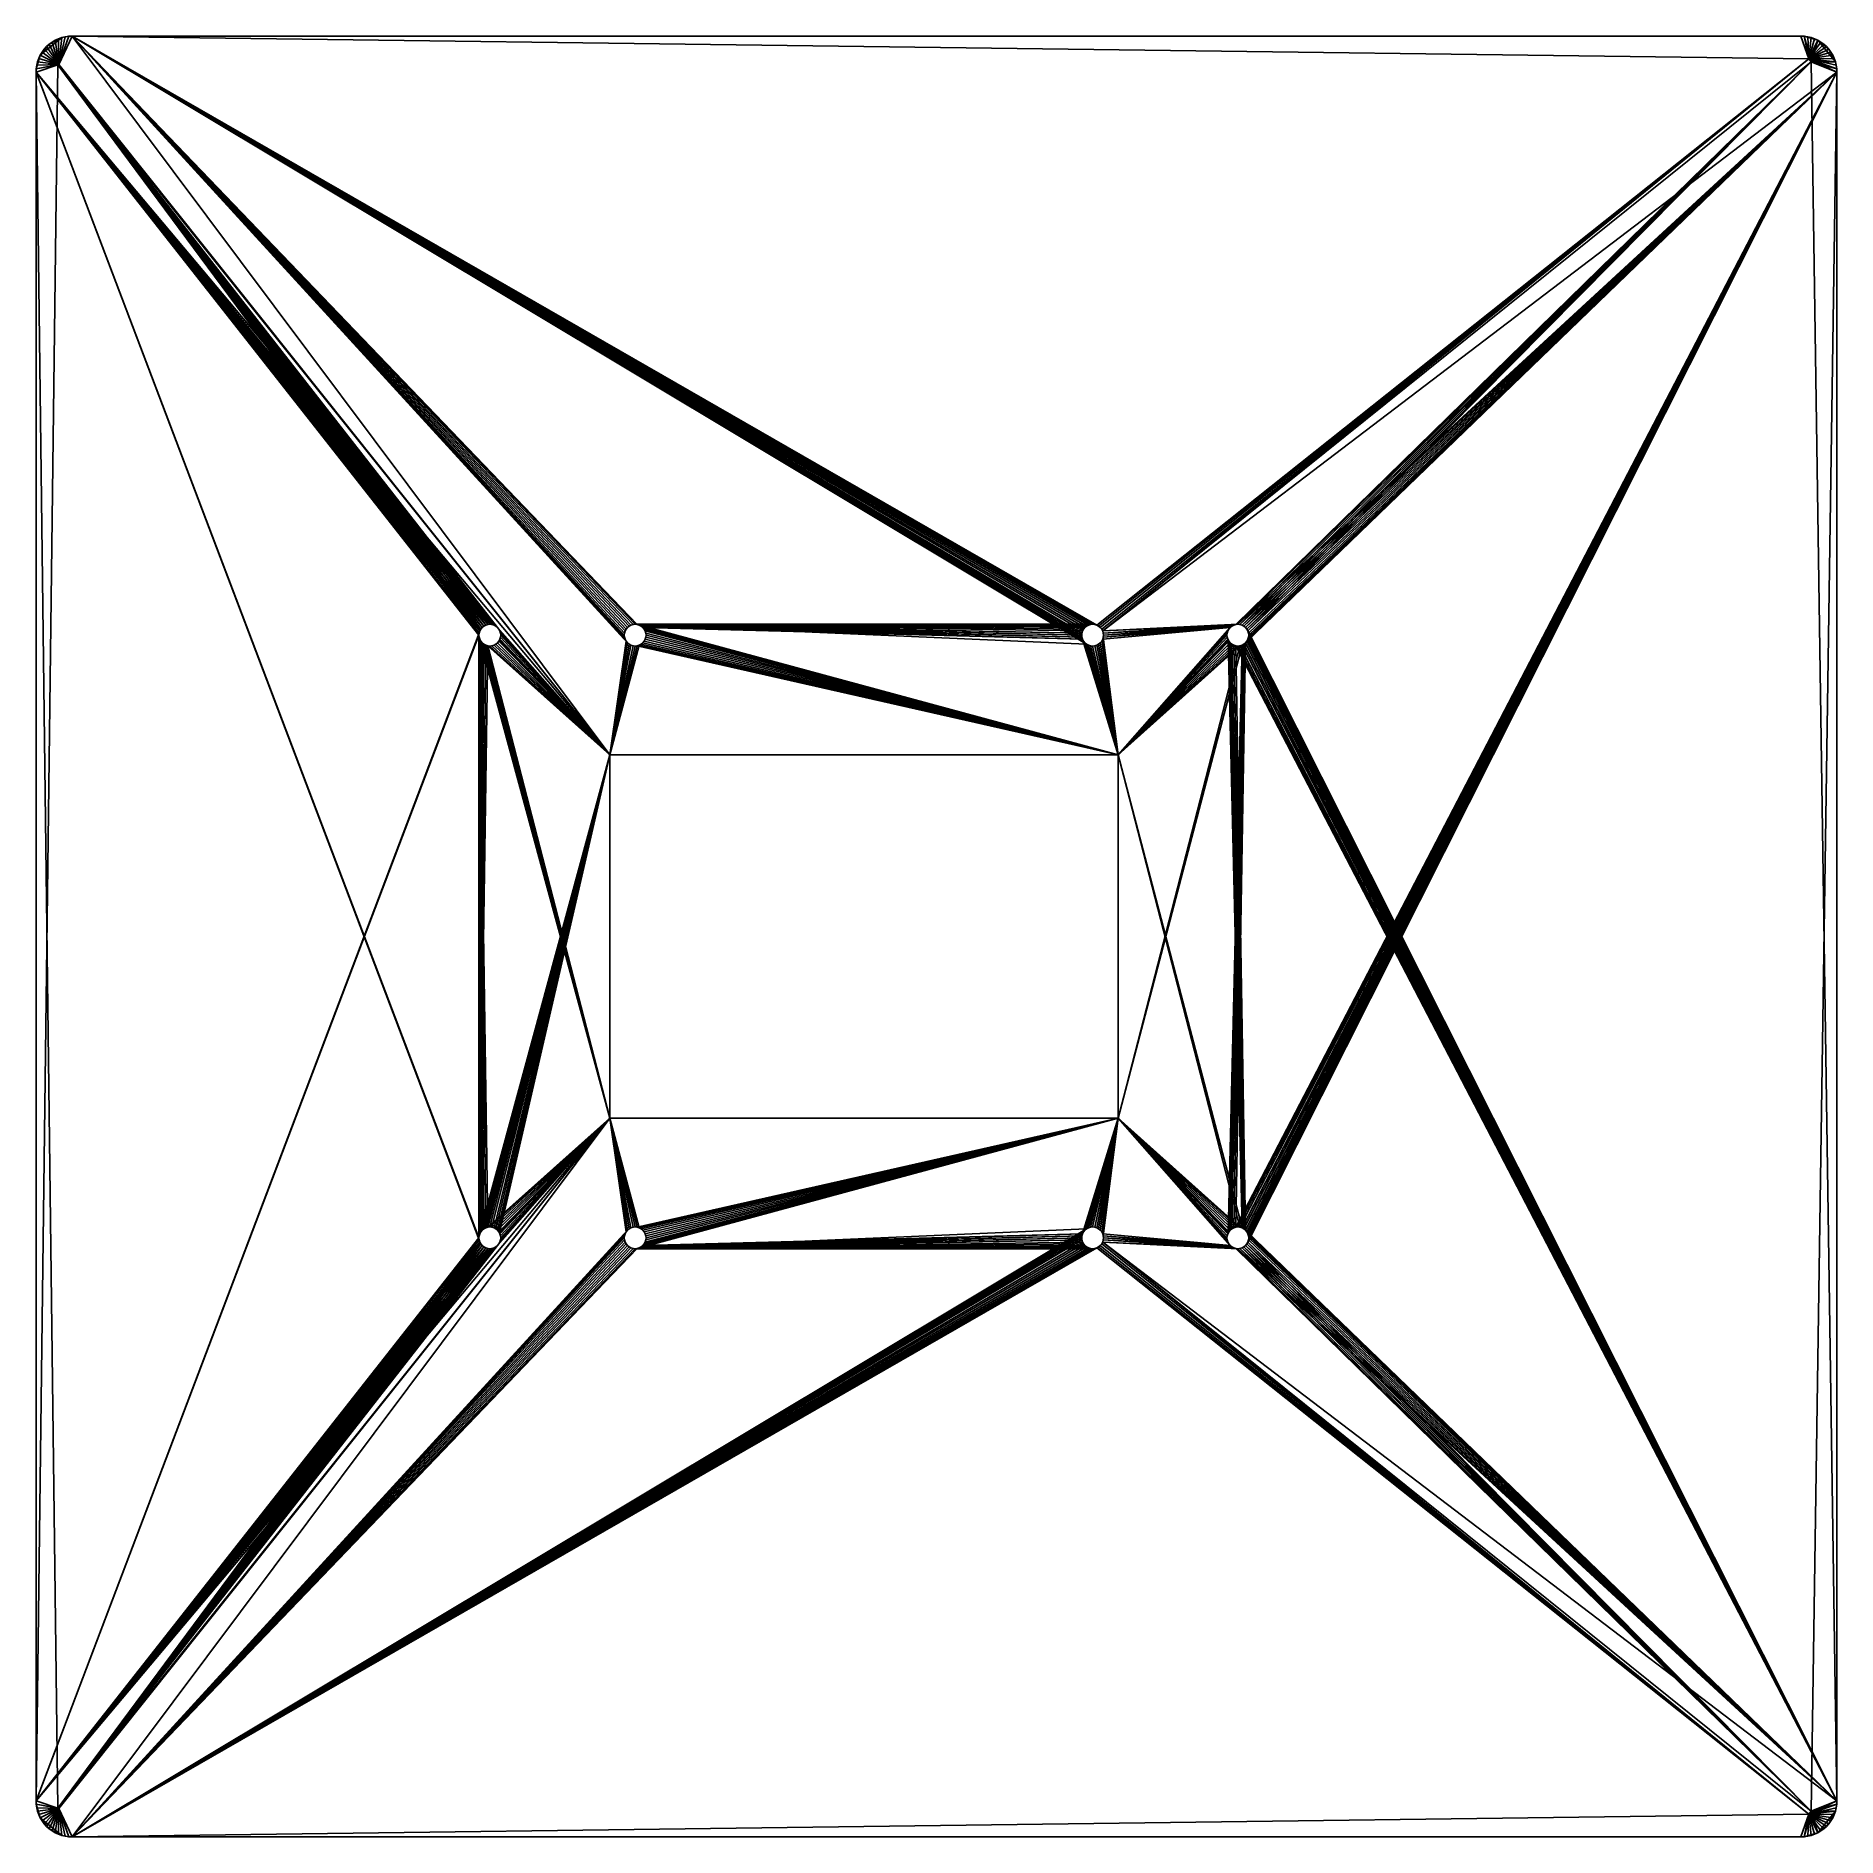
# Model space of a CAD drawing. Extents: x 0.7 to 25.5, y -12.4 to 12.4.
import ezdxf

# ---------------------------------------------------------------- set-up
doc = ezdxf.new("R2010")
doc.units = 0

msp = doc.modelspace()

# ---------------------------------------------------------------- linework, layer by layer
for points in [[(0.759, 12.136, 6.8), (0.883, 12.287, 6.8), (1.055, 12.378, 6.8)], [(0.759, 12.136, 6.8), (1.055, 12.378, 6.8), (1.012, 12.009, 6.8)], [(0.759, 12.136, 6.8), (0.813, 12.217, 6.8), (0.883, 12.287, 6.8)], [(0.759, 12.136, 6.8), (0.784, 12.178, 6.8), (0.813, 12.217, 6.8)], [(0.784, 12.178, 7), (0.759, 12.136, 7), (1.012, 12.009, 7)], [(0.759, 12.136, 6.8), (0.759, 12.136, 7), (0.784, 12.178, 7)], [(0.759, 12.136, 6.8), (0.784, 12.178, 7), (0.784, 12.178, 6.8)], [(0.813, 12.217, 7), (0.784, 12.178, 7), (1.012, 12.009, 7)], [(0.784, 12.178, 6.8), (0.784, 12.178, 7), (0.813, 12.217, 7)], [(0.784, 12.178, 6.8), (0.813, 12.217, 7), (0.813, 12.217, 6.8)], [(0.813, 12.217, 6.8), (0.846, 12.254, 6.8), (0.883, 12.287, 6.8)], [(0.846, 12.254, 7), (0.813, 12.217, 7), (1.012, 12.009, 7)], [(0.813, 12.217, 6.8), (0.813, 12.217, 7), (0.846, 12.254, 7)], [(0.813, 12.217, 6.8), (0.846, 12.254, 7), (0.846, 12.254, 6.8)], [(0.883, 12.287, 7), (0.846, 12.254, 7), (1.012, 12.009, 7)], [(0.846, 12.254, 6.8), (0.846, 12.254, 7), (0.883, 12.287, 7)], [(0.846, 12.254, 6.8), (0.883, 12.287, 7), (0.883, 12.287, 6.8)], [(0.883, 12.287, 6.8), (0.964, 12.341, 6.8), (1.055, 12.378, 6.8)], [(0.883, 12.287, 6.8), (0.922, 12.316, 6.8), (0.964, 12.341, 6.8)], [(0.922, 12.316, 7), (0.883, 12.287, 7), (1.012, 12.009, 7)], [(0.883, 12.287, 6.8), (0.883, 12.287, 7), (0.922, 12.316, 7)], [(0.883, 12.287, 6.8), (0.922, 12.316, 7), (0.922, 12.316, 6.8)], [(0.964, 12.341, 7), (0.922, 12.316, 7), (1.012, 12.009, 7)], [(0.922, 12.316, 6.8), (0.922, 12.316, 7), (0.964, 12.341, 7)], [(0.922, 12.316, 6.8), (0.964, 12.341, 7), (0.964, 12.341, 6.8)], [(0.964, 12.341, 6.8), (1.009, 12.362, 6.8), (1.055, 12.378, 6.8)], [(1.009, 12.362, 7), (0.964, 12.341, 7), (1.012, 12.009, 7)], [(0.964, 12.341, 6.8), (0.964, 12.341, 7), (1.009, 12.362, 7)], [(0.964, 12.341, 6.8), (1.009, 12.362, 7), (1.009, 12.362, 6.8)], [(1.055, 12.378, 7), (1.009, 12.362, 7), (1.012, 12.009, 7)], [(1.009, 12.362, 6.8), (1.009, 12.362, 7), (1.055, 12.378, 7)], [(1.009, 12.362, 6.8), (1.055, 12.378, 7), (1.055, 12.378, 6.8)], [(8.6, 2.5, 6.8), (1.012, 12.009, 6.8), (1.2, 12.4, 6.8)], [(1.2, 12.4, 7), (1.012, 12.009, 7), (8.6, 2.5, 7)], [(1.151, 12.398, 6.8), (1.2, 12.4, 6.8), (1.012, 12.009, 6.8)], [(1.2, 12.4, 7), (1.151, 12.398, 7), (1.012, 12.009, 7)], [(1.055, 12.378, 6.8), (1.151, 12.398, 6.8), (1.012, 12.009, 6.8)], [(1.151, 12.398, 7), (1.102, 12.39, 7), (1.012, 12.009, 7)], [(1.102, 12.39, 7), (1.055, 12.378, 7), (1.012, 12.009, 7)], [(1.055, 12.378, 6.8), (1.102, 12.39, 6.8), (1.151, 12.398, 6.8)], [(1.055, 12.378, 6.8), (1.055, 12.378, 7), (1.102, 12.39, 7)], [(1.055, 12.378, 6.8), (1.102, 12.39, 7), (1.102, 12.39, 6.8)], [(1.102, 12.39, 6.8), (1.102, 12.39, 7), (1.151, 12.398, 7)], [(1.102, 12.39, 6.8), (1.151, 12.398, 7), (1.151, 12.398, 6.8)], [(1.151, 12.398, 6.8), (1.151, 12.398, 7), (1.2, 12.4, 7)], [(1.151, 12.398, 6.8), (1.2, 12.4, 7), (1.2, 12.4, 6.8)], [(1.2, 12.4, 6.8), (25, 12.4, 6.8), (25.111, 12.086, 6.8)], [(1.2, 12.4, 6.8), (25.111, 12.086, 6.8), (15.333, 4.275, 6.8)], [(1.2, 12.4, 6.8), (15.333, 4.275, 6.8), (15.307, 4.289, 6.8)], [(1.2, 12.4, 6.8), (15.307, 4.289, 6.8), (15.279, 4.297, 6.8)], [(1.2, 12.4, 6.8), (15.279, 4.297, 6.8), (15.25, 4.3, 6.8)], [(8.844, 4.044, 6.8), (8.6, 2.5, 6.8), (1.2, 12.4, 6.8)], [(8.825, 4.067, 6.8), (8.844, 4.044, 6.8), (1.2, 12.4, 6.8)], [(1.2, 12.4, 6.8), (15.25, 4.3, 6.8), (15.221, 4.297, 6.8)], [(1.2, 12.4, 6.8), (15.221, 4.297, 6.8), (15.193, 4.289, 6.8)], [(8.811, 4.093, 6.8), (8.825, 4.067, 6.8), (1.2, 12.4, 6.8)], [(8.803, 4.121, 6.8), (8.811, 4.093, 6.8), (1.2, 12.4, 6.8)], [(1.2, 12.4, 6.8), (15.193, 4.289, 6.8), (15.167, 4.275, 6.8)], [(1.2, 12.4, 6.8), (15.167, 4.275, 6.8), (15.144, 4.256, 6.8)], [(8.8, 4.15, 6.8), (8.803, 4.121, 6.8), (1.2, 12.4, 6.8)], [(8.803, 4.179, 6.8), (8.8, 4.15, 6.8), (1.2, 12.4, 6.8)], [(1.2, 12.4, 6.8), (15.144, 4.256, 6.8), (15.125, 4.233, 6.8)], [(1.2, 12.4, 6.8), (15.125, 4.233, 6.8), (15.111, 4.207, 6.8)], [(8.811, 4.207, 6.8), (8.803, 4.179, 6.8), (1.2, 12.4, 6.8)], [(8.825, 4.233, 6.8), (8.811, 4.207, 6.8), (1.2, 12.4, 6.8)], [(1.2, 12.4, 6.8), (15.111, 4.207, 6.8), (15.103, 4.179, 6.8)], [(1.2, 12.4, 6.8), (15.103, 4.179, 6.8), (15.1, 4.15, 6.8)], [(8.844, 4.256, 6.8), (8.825, 4.233, 6.8), (1.2, 12.4, 6.8)], [(8.867, 4.275, 6.8), (8.844, 4.256, 6.8), (1.2, 12.4, 6.8)], [(1.2, 12.4, 6.8), (15.1, 4.15, 6.8), (15.103, 4.121, 6.8)], [(1.2, 12.4, 6.8), (15.103, 4.121, 6.8), (15.111, 4.093, 6.8)], [(8.893, 4.289, 6.8), (8.867, 4.275, 6.8), (1.2, 12.4, 6.8)], [(8.921, 4.297, 6.8), (8.893, 4.289, 6.8), (1.2, 12.4, 6.8)], [(1.2, 12.4, 6.8), (15.111, 4.093, 6.8), (15.125, 4.067, 6.8)], [(1.2, 12.4, 6.8), (15.125, 4.067, 6.8), (15.144, 4.044, 6.8)], [(8.95, 4.3, 6.8), (8.921, 4.297, 6.8), (1.2, 12.4, 6.8)], [(8.979, 4.297, 6.8), (8.95, 4.3, 6.8), (1.2, 12.4, 6.8)], [(1.2, 12.4, 6.8), (15.144, 4.044, 6.8), (15.167, 4.025, 6.8)], [(8.979, 4.297, 6.8), (1.2, 12.4, 6.8), (15.167, 4.025, 6.8)], [(25.111, 12.086, 7), (25, 12.4, 7), (1.2, 12.4, 7)], [(15.307, 4.289, 7), (25.111, 12.086, 7), (1.2, 12.4, 7)], [(15.279, 4.297, 7), (15.307, 4.289, 7), (1.2, 12.4, 7)], [(15.25, 4.3, 7), (15.279, 4.297, 7), (1.2, 12.4, 7)], [(8.95, 4.3, 7), (15.25, 4.3, 7), (1.2, 12.4, 7)], [(1.2, 12.4, 7), (8.6, 2.5, 7), (8.825, 4.067, 7)], [(1.2, 12.4, 7), (8.825, 4.067, 7), (8.811, 4.093, 7)], [(8.921, 4.297, 7), (8.95, 4.3, 7), (1.2, 12.4, 7)], [(8.893, 4.289, 7), (8.921, 4.297, 7), (1.2, 12.4, 7)], [(1.2, 12.4, 7), (8.811, 4.093, 7), (8.803, 4.121, 7)], [(1.2, 12.4, 7), (8.803, 4.121, 7), (8.8, 4.15, 7)], [(8.867, 4.275, 7), (8.893, 4.289, 7), (1.2, 12.4, 7)], [(8.844, 4.256, 7), (8.867, 4.275, 7), (1.2, 12.4, 7)], [(1.2, 12.4, 7), (8.8, 4.15, 7), (8.803, 4.179, 7)], [(1.2, 12.4, 7), (8.803, 4.179, 7), (8.811, 4.207, 7)], [(8.825, 4.233, 7), (8.844, 4.256, 7), (1.2, 12.4, 7)], [(1.2, 12.4, 7), (8.811, 4.207, 7), (8.825, 4.233, 7)], [(25, 12.4, 6.8), (1.2, 12.4, 6.8), (1.2, 12.4, 7)], [(25, 12.4, 6.8), (1.2, 12.4, 7), (25, 12.4, 7)], [(25.111, 12.086, 6.8), (25, 12.4, 6.8), (25.049, 12.398, 6.8)], [(25.049, 12.398, 7), (25, 12.4, 7), (25.111, 12.086, 7)], [(25.049, 12.398, 7), (25.049, 12.398, 6.8), (25, 12.4, 6.8)], [(25.049, 12.398, 7), (25, 12.4, 6.8), (25, 12.4, 7)], [(25.049, 12.398, 6.8), (25.098, 12.39, 6.8), (25.145, 12.378, 6.8)], [(25.146, 12.046, 6.8), (25.111, 12.086, 6.8), (25.049, 12.398, 6.8)], [(25.049, 12.398, 6.8), (25.145, 12.378, 6.8), (25.236, 12.341, 6.8)], [(25.146, 12.046, 6.8), (25.049, 12.398, 6.8), (25.236, 12.341, 6.8)], [(25.098, 12.39, 7), (25.049, 12.398, 7), (25.111, 12.086, 7)], [(25.098, 12.39, 7), (25.098, 12.39, 6.8), (25.049, 12.398, 6.8)], [(25.098, 12.39, 7), (25.049, 12.398, 6.8), (25.049, 12.398, 7)], [(25.145, 12.378, 7), (25.098, 12.39, 7), (25.111, 12.086, 7)], [(25.145, 12.378, 7), (25.145, 12.378, 6.8), (25.098, 12.39, 6.8)], [(25.145, 12.378, 7), (25.098, 12.39, 6.8), (25.098, 12.39, 7)], [(25.191, 12.362, 7), (25.145, 12.378, 7), (25.111, 12.086, 7)], [(25.236, 12.341, 7), (25.191, 12.362, 7), (25.111, 12.086, 7)], [(25.278, 12.316, 7), (25.236, 12.341, 7), (25.111, 12.086, 7)], [(25.317, 12.287, 7), (25.278, 12.316, 7), (25.111, 12.086, 7)], [(25.354, 12.254, 7), (25.317, 12.287, 7), (25.111, 12.086, 7)], [(25.387, 12.217, 7), (25.354, 12.254, 7), (25.111, 12.086, 7)], [(25.416, 12.178, 7), (25.387, 12.217, 7), (25.111, 12.086, 7)], [(25.441, 12.136, 7), (25.416, 12.178, 7), (25.111, 12.086, 7)], [(25.145, 12.378, 6.8), (25.191, 12.362, 6.8), (25.236, 12.341, 6.8)], [(25.191, 12.362, 7), (25.191, 12.362, 6.8), (25.145, 12.378, 6.8)], [(25.191, 12.362, 7), (25.145, 12.378, 6.8), (25.145, 12.378, 7)], [(25.236, 12.341, 6.8), (25.478, 12.045, 6.8), (25.146, 12.046, 6.8)], [(25.236, 12.341, 7), (25.236, 12.341, 6.8), (25.191, 12.362, 6.8)], [(25.236, 12.341, 7), (25.191, 12.362, 6.8), (25.191, 12.362, 7)], [(25.236, 12.341, 6.8), (25.278, 12.316, 6.8), (25.317, 12.287, 6.8)], [(25.236, 12.341, 6.8), (25.317, 12.287, 6.8), (25.387, 12.217, 6.8)], [(25.236, 12.341, 6.8), (25.387, 12.217, 6.8), (25.478, 12.045, 6.8)], [(25.278, 12.316, 7), (25.278, 12.316, 6.8), (25.236, 12.341, 6.8)], [(25.278, 12.316, 7), (25.236, 12.341, 6.8), (25.236, 12.341, 7)], [(25.317, 12.287, 7), (25.317, 12.287, 6.8), (25.278, 12.316, 6.8)], [(25.317, 12.287, 7), (25.278, 12.316, 6.8), (25.278, 12.316, 7)], [(25.317, 12.287, 6.8), (25.354, 12.254, 6.8), (25.387, 12.217, 6.8)], [(25.354, 12.254, 7), (25.354, 12.254, 6.8), (25.317, 12.287, 6.8)], [(25.354, 12.254, 7), (25.317, 12.287, 6.8), (25.317, 12.287, 7)], [(25.387, 12.217, 7), (25.387, 12.217, 6.8), (25.354, 12.254, 6.8)], [(25.387, 12.217, 7), (25.354, 12.254, 6.8), (25.354, 12.254, 7)], [(25.387, 12.217, 6.8), (25.416, 12.178, 6.8), (25.441, 12.136, 6.8)], [(25.387, 12.217, 6.8), (25.441, 12.136, 6.8), (25.478, 12.045, 6.8)], [(25.416, 12.178, 7), (25.416, 12.178, 6.8), (25.387, 12.217, 6.8)], [(25.416, 12.178, 7), (25.387, 12.217, 6.8), (25.387, 12.217, 7)], [(25.441, 12.136, 7), (25.441, 12.136, 6.8), (25.416, 12.178, 6.8)], [(25.441, 12.136, 7), (25.416, 12.178, 6.8), (25.416, 12.178, 7)], [(8.6, 2.5, 7), (1.012, 12.009, 7), (0.7, 11.9, 7)], [(0.702, 11.949, 7), (0.7, 11.9, 7), (1.012, 12.009, 7)], [(0.7, -11.9, 6.8), (0.7, 11.9, 6.8), (1.002, 12.002, 6.8)], [(0.7, -11.9, 6.8), (1.002, 12.002, 6.8), (6.803, 4.179, 6.8)], [(1.002, 12.002, 6.8), (0.7, 11.9, 6.8), (0.702, 11.949, 6.8)], [(0.7, 11.9, 6.8), (0.7, 11.9, 7), (0.702, 11.949, 7)], [(0.7, 11.9, 6.8), (0.702, 11.949, 7), (0.702, 11.949, 6.8)], [(0.702, 11.949, 6.8), (0.722, 12.045, 6.8), (0.759, 12.136, 6.8)], [(1.012, 12.009, 6.8), (0.702, 11.949, 6.8), (0.759, 12.136, 6.8)], [(0.702, 11.949, 6.8), (0.71, 11.998, 6.8), (0.722, 12.045, 6.8)], [(1.012, 12.009, 6.8), (1.002, 12.002, 6.8), (0.702, 11.949, 6.8)], [(0.71, 11.998, 7), (0.702, 11.949, 7), (1.012, 12.009, 7)], [(0.702, 11.949, 6.8), (0.702, 11.949, 7), (0.71, 11.998, 7)], [(0.702, 11.949, 6.8), (0.71, 11.998, 7), (0.71, 11.998, 6.8)], [(0.722, 12.045, 7), (0.71, 11.998, 7), (1.012, 12.009, 7)], [(0.71, 11.998, 6.8), (0.71, 11.998, 7), (0.722, 12.045, 7)], [(0.71, 11.998, 6.8), (0.722, 12.045, 7), (0.722, 12.045, 6.8)], [(0.722, 12.045, 6.8), (0.738, 12.091, 6.8), (0.759, 12.136, 6.8)], [(0.738, 12.091, 7), (0.722, 12.045, 7), (1.012, 12.009, 7)], [(0.722, 12.045, 6.8), (0.722, 12.045, 7), (0.738, 12.091, 7)], [(0.722, 12.045, 6.8), (0.738, 12.091, 7), (0.738, 12.091, 6.8)], [(0.759, 12.136, 7), (0.738, 12.091, 7), (1.012, 12.009, 7)], [(0.738, 12.091, 6.8), (0.738, 12.091, 7), (0.759, 12.136, 7)], [(0.738, 12.091, 6.8), (0.759, 12.136, 7), (0.759, 12.136, 6.8)], [(1.002, 12.002, 6.8), (1.012, 12.009, 6.8), (8.6, 2.5, 6.8)], [(1.002, 12.002, 6.8), (6.867, 4.275, 6.8), (6.844, 4.256, 6.8)], [(1.002, 12.002, 6.8), (6.844, 4.256, 6.8), (6.825, 4.233, 6.8)], [(1.002, 12.002, 6.8), (6.825, 4.233, 6.8), (6.811, 4.207, 6.8)], [(1.002, 12.002, 6.8), (6.811, 4.207, 6.8), (6.803, 4.179, 6.8)], [(6.893, 4.289, 6.8), (6.867, 4.275, 6.8), (1.002, 12.002, 6.8)], [(6.921, 4.297, 6.8), (6.893, 4.289, 6.8), (1.002, 12.002, 6.8)], [(6.95, 4.3, 6.8), (6.921, 4.297, 6.8), (1.002, 12.002, 6.8)], [(6.979, 4.297, 6.8), (6.95, 4.3, 6.8), (1.002, 12.002, 6.8)], [(7.007, 4.289, 6.8), (6.979, 4.297, 6.8), (1.002, 12.002, 6.8)], [(7.033, 4.275, 6.8), (7.007, 4.289, 6.8), (1.002, 12.002, 6.8)], [(7.056, 4.256, 6.8), (7.033, 4.275, 6.8), (1.002, 12.002, 6.8)], [(1.002, 12.002, 6.8), (8.6, 2.5, 6.8), (7.056, 4.256, 6.8)], [(15.307, 4.289, 7), (15.333, 4.275, 7), (25.111, 12.086, 7)], [(25.111, 12.086, 6.8), (15.356, 4.256, 6.8), (15.333, 4.275, 6.8)], [(15.333, 4.275, 7), (15.356, 4.256, 7), (25.111, 12.086, 7)], [(25.111, 12.086, 6.8), (15.375, 4.233, 6.8), (15.356, 4.256, 6.8)], [(15.356, 4.256, 7), (15.375, 4.233, 7), (25.111, 12.086, 7)], [(15.389, 4.207, 6.8), (15.375, 4.233, 6.8), (25.111, 12.086, 6.8)], [(25.111, 12.086, 7), (15.375, 4.233, 7), (15.389, 4.207, 7)], [(15.389, 4.207, 6.8), (25.111, 12.086, 6.8), (25.146, 12.046, 6.8)], [(25.5, 11.9, 7), (25.111, 12.086, 7), (15.389, 4.207, 7)], [(17.221, 4.297, 6.8), (15.389, 4.207, 6.8), (25.146, 12.046, 6.8)], [(17.25, 4.3, 6.8), (17.221, 4.297, 6.8), (25.146, 12.046, 6.8)], [(25.146, 12.046, 6.8), (17.279, 4.297, 6.8), (17.25, 4.3, 6.8)], [(25.146, 12.046, 6.8), (17.307, 4.289, 6.8), (17.279, 4.297, 6.8)], [(25.146, 12.046, 6.8), (17.333, 4.275, 6.8), (17.307, 4.289, 6.8)], [(25.146, 12.046, 6.8), (17.356, 4.256, 6.8), (17.333, 4.275, 6.8)], [(17.375, 4.233, 6.8), (17.356, 4.256, 6.8), (25.146, 12.046, 6.8)], [(17.389, 4.207, 6.8), (17.375, 4.233, 6.8), (25.146, 12.046, 6.8)], [(17.389, 4.207, 6.8), (25.146, 12.046, 6.8), (25.5, -11.9, 6.8)], [(25.462, 12.091, 7), (25.441, 12.136, 7), (25.111, 12.086, 7)], [(25.478, 12.045, 7), (25.462, 12.091, 7), (25.111, 12.086, 7)], [(25.5, 11.9, 7), (25.498, 11.949, 7), (25.111, 12.086, 7)], [(25.498, 11.949, 7), (25.49, 11.998, 7), (25.111, 12.086, 7)], [(25.49, 11.998, 7), (25.478, 12.045, 7), (25.111, 12.086, 7)], [(25.146, 12.046, 6.8), (25.5, 11.9, 6.8), (25.5, -11.9, 6.8)], [(25.498, 11.949, 6.8), (25.5, 11.9, 6.8), (25.146, 12.046, 6.8)], [(25.478, 12.045, 6.8), (25.498, 11.949, 6.8), (25.146, 12.046, 6.8)], [(25.441, 12.136, 6.8), (25.462, 12.091, 6.8), (25.478, 12.045, 6.8)], [(25.462, 12.091, 7), (25.462, 12.091, 6.8), (25.441, 12.136, 6.8)], [(25.462, 12.091, 7), (25.441, 12.136, 6.8), (25.441, 12.136, 7)], [(25.478, 12.045, 7), (25.478, 12.045, 6.8), (25.462, 12.091, 6.8)], [(25.478, 12.045, 7), (25.462, 12.091, 6.8), (25.462, 12.091, 7)], [(25.478, 12.045, 6.8), (25.49, 11.998, 6.8), (25.498, 11.949, 6.8)], [(25.49, 11.998, 7), (25.49, 11.998, 6.8), (25.478, 12.045, 6.8)], [(25.49, 11.998, 7), (25.478, 12.045, 6.8), (25.478, 12.045, 7)], [(25.498, 11.949, 7), (25.498, 11.949, 6.8), (25.49, 11.998, 6.8)], [(25.498, 11.949, 7), (25.49, 11.998, 6.8), (25.49, 11.998, 7)], [(25.5, 11.9, 7), (25.5, 11.9, 6.8), (25.498, 11.949, 6.8)], [(25.5, 11.9, 7), (25.498, 11.949, 6.8), (25.498, 11.949, 7)], [(0.7, 11.9, 7), (0.7, -11.9, 7), (1.002, -12.002, 7)], [(0.7, 11.9, 7), (1.002, -12.002, 7), (6.803, -4.179, 7)], [(0.7, 11.9, 7), (6.803, -4.179, 7), (6.8, -4.15, 7)], [(0.7, 11.9, 7), (6.8, -4.15, 7), (6.8, 4.15, 7)], [(0.7, 11.9, 7), (6.8, 4.15, 7), (6.803, 4.179, 7)], [(7.056, 4.256, 7), (8.6, 2.5, 7), (0.7, 11.9, 7)], [(7.033, 4.275, 7), (7.056, 4.256, 7), (0.7, 11.9, 7)], [(0.7, 11.9, 7), (6.803, 4.179, 7), (6.811, 4.207, 7)], [(0.7, 11.9, 7), (6.811, 4.207, 7), (6.825, 4.233, 7)], [(7.007, 4.289, 7), (7.033, 4.275, 7), (0.7, 11.9, 7)], [(6.979, 4.297, 7), (7.007, 4.289, 7), (0.7, 11.9, 7)], [(0.7, 11.9, 7), (6.825, 4.233, 7), (6.844, 4.256, 7)], [(0.7, 11.9, 7), (6.844, 4.256, 7), (6.867, 4.275, 7)], [(6.95, 4.3, 7), (6.979, 4.297, 7), (0.7, 11.9, 7)], [(6.921, 4.297, 7), (6.95, 4.3, 7), (0.7, 11.9, 7)], [(0.7, 11.9, 7), (6.867, 4.275, 7), (6.893, 4.289, 7)], [(6.893, 4.289, 7), (6.921, 4.297, 7), (0.7, 11.9, 7)], [(0.7, 11.9, 7), (0.7, 11.9, 6.8), (0.7, -11.9, 6.8)], [(0.7, 11.9, 7), (0.7, -11.9, 6.8), (0.7, -11.9, 7)], [(25.5, 11.9, 7), (15.389, 4.207, 7), (17.25, 4.3, 7)], [(17.221, -4.003, 7), (17.25, -4, 7), (25.5, 11.9, 7)], [(17.221, -4.003, 7), (25.5, 11.9, 7), (17.356, 4.044, 7)], [(25.5, 11.9, 7), (17.25, 4.3, 7), (17.279, 4.297, 7)], [(17.25, -4, 7), (17.279, -4.003, 7), (25.5, 11.9, 7)], [(25.5, 11.9, 7), (17.279, 4.297, 7), (17.307, 4.289, 7)], [(17.279, -4.003, 7), (17.307, -4.011, 7), (25.5, 11.9, 7)], [(25.5, 11.9, 7), (17.307, 4.289, 7), (17.333, 4.275, 7)], [(17.307, -4.011, 7), (17.333, -4.025, 7), (25.5, 11.9, 7)], [(25.5, 11.9, 7), (17.333, 4.275, 7), (17.356, 4.256, 7)], [(17.333, -4.025, 7), (17.356, -4.044, 7), (25.5, 11.9, 7)], [(25.5, 11.9, 7), (17.356, 4.256, 7), (17.375, 4.233, 7)], [(17.356, -4.044, 7), (17.375, -4.067, 7), (25.5, 11.9, 7)], [(25.5, 11.9, 7), (17.375, 4.067, 7), (17.356, 4.044, 7)], [(17.375, -4.067, 7), (17.389, -4.093, 7), (25.5, 11.9, 7)], [(25.5, 11.9, 7), (17.375, 4.233, 7), (17.389, 4.207, 7)], [(25.5, 11.9, 7), (17.389, 4.093, 7), (17.375, 4.067, 7)], [(17.389, -4.207, 7), (25.146, -12.046, 7), (25.5, 11.9, 7)], [(17.397, -4.179, 7), (17.389, -4.207, 7), (25.5, 11.9, 7)], [(17.389, -4.093, 7), (17.397, -4.121, 7), (25.5, 11.9, 7)], [(25.5, 11.9, 7), (17.389, 4.207, 7), (17.397, 4.179, 7)], [(25.5, 11.9, 7), (17.397, 4.121, 7), (17.389, 4.093, 7)], [(17.4, -4.15, 7), (17.397, -4.179, 7), (25.5, 11.9, 7)], [(17.397, -4.121, 7), (17.4, -4.15, 7), (25.5, 11.9, 7)], [(25.5, 11.9, 7), (17.397, 4.179, 7), (17.4, 4.15, 7)], [(25.5, 11.9, 7), (17.4, 4.15, 7), (17.397, 4.121, 7)], [(25.146, -12.046, 7), (25.5, -11.9, 7), (25.5, 11.9, 7)], [(25.5, -11.9, 6.8), (25.5, 11.9, 6.8), (25.5, 11.9, 7)], [(25.5, -11.9, 6.8), (25.5, 11.9, 7), (25.5, -11.9, 7)], [(6.811, 4.207, 7), (6.811, 4.207, 6.8), (6.825, 4.233, 6.8)], [(6.811, 4.207, 7), (6.825, 4.233, 6.8), (6.825, 4.233, 7)], [(6.825, 4.233, 7), (6.825, 4.233, 6.8), (6.844, 4.256, 6.8)], [(6.825, 4.233, 7), (6.844, 4.256, 6.8), (6.844, 4.256, 7)], [(6.844, 4.256, 7), (6.844, 4.256, 6.8), (6.867, 4.275, 6.8)], [(6.844, 4.256, 7), (6.867, 4.275, 6.8), (6.867, 4.275, 7)], [(6.867, 4.275, 7), (6.867, 4.275, 6.8), (6.893, 4.289, 6.8)], [(6.867, 4.275, 7), (6.893, 4.289, 6.8), (6.893, 4.289, 7)], [(6.893, 4.289, 7), (6.893, 4.289, 6.8), (6.921, 4.297, 6.8)], [(6.893, 4.289, 7), (6.921, 4.297, 6.8), (6.921, 4.297, 7)], [(6.921, 4.297, 7), (6.921, 4.297, 6.8), (6.95, 4.3, 6.8)], [(6.921, 4.297, 7), (6.95, 4.3, 6.8), (6.95, 4.3, 7)], [(6.95, 4.3, 7), (6.95, 4.3, 6.8), (6.979, 4.297, 6.8)], [(6.95, 4.3, 7), (6.979, 4.297, 6.8), (6.979, 4.297, 7)], [(6.979, 4.297, 7), (6.979, 4.297, 6.8), (7.007, 4.289, 6.8)], [(6.979, 4.297, 7), (7.007, 4.289, 6.8), (7.007, 4.289, 7)], [(7.007, 4.289, 7), (7.007, 4.289, 6.8), (7.033, 4.275, 6.8)], [(7.007, 4.289, 7), (7.033, 4.275, 6.8), (7.033, 4.275, 7)], [(7.033, 4.275, 7), (7.033, 4.275, 6.8), (7.056, 4.256, 6.8)], [(7.033, 4.275, 7), (7.056, 4.256, 6.8), (7.056, 4.256, 7)], [(8.6, 2.5, 6.8), (7.075, 4.233, 6.8), (7.056, 4.256, 6.8)], [(7.056, 4.256, 7), (7.075, 4.233, 7), (8.6, 2.5, 7)], [(7.056, 4.256, 6.8), (7.075, 4.233, 6.8), (7.075, 4.233, 7)], [(7.056, 4.256, 6.8), (7.075, 4.233, 7), (7.056, 4.256, 7)], [(8.6, 2.5, 6.8), (7.089, 4.207, 6.8), (7.075, 4.233, 6.8)], [(7.075, 4.233, 7), (7.089, 4.207, 7), (8.6, 2.5, 7)], [(7.075, 4.233, 6.8), (7.089, 4.207, 6.8), (7.089, 4.207, 7)], [(7.075, 4.233, 6.8), (7.089, 4.207, 7), (7.075, 4.233, 7)], [(8.811, 4.207, 7), (8.811, 4.207, 6.8), (8.825, 4.233, 6.8)], [(8.811, 4.207, 7), (8.825, 4.233, 6.8), (8.825, 4.233, 7)], [(8.825, 4.233, 7), (8.825, 4.233, 6.8), (8.844, 4.256, 6.8)], [(8.825, 4.233, 7), (8.844, 4.256, 6.8), (8.844, 4.256, 7)], [(8.844, 4.256, 7), (8.844, 4.256, 6.8), (8.867, 4.275, 6.8)], [(8.844, 4.256, 7), (8.867, 4.275, 6.8), (8.867, 4.275, 7)], [(8.867, 4.275, 7), (8.867, 4.275, 6.8), (8.893, 4.289, 6.8)], [(8.867, 4.275, 7), (8.893, 4.289, 6.8), (8.893, 4.289, 7)], [(8.893, 4.289, 7), (8.893, 4.289, 6.8), (8.921, 4.297, 6.8)], [(8.893, 4.289, 7), (8.921, 4.297, 6.8), (8.921, 4.297, 7)], [(8.921, 4.297, 7), (8.921, 4.297, 6.8), (8.95, 4.3, 6.8)], [(8.921, 4.297, 7), (8.95, 4.3, 6.8), (8.95, 4.3, 7)], [(8.95, 4.3, 7), (8.979, 4.297, 7), (15.103, 4.179, 7)], [(8.95, 4.3, 7), (15.103, 4.179, 7), (15.111, 4.207, 7)], [(8.95, 4.3, 7), (15.111, 4.207, 7), (15.125, 4.233, 7)], [(8.95, 4.3, 7), (15.125, 4.233, 7), (15.144, 4.256, 7)], [(8.95, 4.3, 7), (15.144, 4.256, 7), (15.167, 4.275, 7)], [(8.95, 4.3, 7), (15.167, 4.275, 7), (15.193, 4.289, 7)], [(8.95, 4.3, 7), (15.193, 4.289, 7), (15.221, 4.297, 7)], [(8.95, 4.3, 7), (15.221, 4.297, 7), (15.25, 4.3, 7)], [(8.95, 4.3, 7), (8.95, 4.3, 6.8), (8.979, 4.297, 6.8)], [(8.95, 4.3, 7), (8.979, 4.297, 6.8), (8.979, 4.297, 7)], [(8.979, 4.297, 6.8), (15.167, 4.025, 6.8), (15.6, 2.5, 6.8)], [(9.007, 4.289, 6.8), (8.979, 4.297, 6.8), (15.6, 2.5, 6.8)], [(8.979, 4.297, 7), (9.007, 4.289, 7), (15.1, 4.15, 7)], [(8.979, 4.297, 7), (15.1, 4.15, 7), (15.103, 4.179, 7)], [(8.979, 4.297, 7), (8.979, 4.297, 6.8), (9.007, 4.289, 6.8)], [(8.979, 4.297, 7), (9.007, 4.289, 6.8), (9.007, 4.289, 7)], [(9.033, 4.275, 6.8), (9.007, 4.289, 6.8), (15.6, 2.5, 6.8)], [(9.007, 4.289, 7), (9.033, 4.275, 7), (15.103, 4.121, 7)], [(9.007, 4.289, 7), (15.103, 4.121, 7), (15.1, 4.15, 7)], [(9.007, 4.289, 7), (9.007, 4.289, 6.8), (9.033, 4.275, 6.8)], [(9.007, 4.289, 7), (9.033, 4.275, 6.8), (9.033, 4.275, 7)], [(15.6, 2.5, 6.8), (9.056, 4.256, 6.8), (9.033, 4.275, 6.8)], [(9.033, 4.275, 7), (9.056, 4.256, 7), (15.111, 4.093, 7)], [(9.033, 4.275, 7), (15.111, 4.093, 7), (15.103, 4.121, 7)], [(9.033, 4.275, 7), (9.033, 4.275, 6.8), (9.056, 4.256, 6.8)], [(9.033, 4.275, 7), (9.056, 4.256, 6.8), (9.056, 4.256, 7)], [(15.6, 2.5, 6.8), (9.075, 4.233, 6.8), (9.056, 4.256, 6.8)], [(9.056, 4.256, 7), (9.075, 4.233, 7), (15.6, 2.5, 7)], [(9.056, 4.256, 7), (15.6, 2.5, 7), (15.111, 4.093, 7)], [(9.056, 4.256, 6.8), (9.075, 4.233, 6.8), (9.075, 4.233, 7)], [(9.056, 4.256, 6.8), (9.075, 4.233, 7), (9.056, 4.256, 7)], [(15.6, 2.5, 6.8), (9.089, 4.207, 6.8), (9.075, 4.233, 6.8)], [(9.075, 4.233, 7), (9.089, 4.207, 7), (15.6, 2.5, 7)], [(9.075, 4.233, 6.8), (9.089, 4.207, 6.8), (9.089, 4.207, 7)], [(9.075, 4.233, 6.8), (9.089, 4.207, 7), (9.075, 4.233, 7)], [(15.111, 4.207, 7), (15.111, 4.207, 6.8), (15.125, 4.233, 6.8)], [(15.111, 4.207, 7), (15.125, 4.233, 6.8), (15.125, 4.233, 7)], [(15.125, 4.233, 7), (15.125, 4.233, 6.8), (15.144, 4.256, 6.8)], [(15.125, 4.233, 7), (15.144, 4.256, 6.8), (15.144, 4.256, 7)], [(15.144, 4.256, 7), (15.144, 4.256, 6.8), (15.167, 4.275, 6.8)], [(15.144, 4.256, 7), (15.167, 4.275, 6.8), (15.167, 4.275, 7)], [(15.167, 4.275, 7), (15.167, 4.275, 6.8), (15.193, 4.289, 6.8)], [(15.167, 4.275, 7), (15.193, 4.289, 6.8), (15.193, 4.289, 7)], [(15.193, 4.289, 7), (15.193, 4.289, 6.8), (15.221, 4.297, 6.8)], [(15.193, 4.289, 7), (15.221, 4.297, 6.8), (15.221, 4.297, 7)], [(15.221, 4.297, 7), (15.221, 4.297, 6.8), (15.25, 4.3, 6.8)], [(15.221, 4.297, 7), (15.25, 4.3, 6.8), (15.25, 4.3, 7)], [(15.25, 4.3, 7), (15.25, 4.3, 6.8), (15.279, 4.297, 6.8)], [(15.25, 4.3, 7), (15.279, 4.297, 6.8), (15.279, 4.297, 7)], [(15.279, 4.297, 7), (15.279, 4.297, 6.8), (15.307, 4.289, 6.8)], [(15.279, 4.297, 7), (15.307, 4.289, 6.8), (15.307, 4.289, 7)], [(15.307, 4.289, 7), (15.307, 4.289, 6.8), (15.333, 4.275, 6.8)], [(15.307, 4.289, 7), (15.333, 4.275, 6.8), (15.333, 4.275, 7)], [(15.333, 4.275, 7), (15.333, 4.275, 6.8), (15.356, 4.256, 6.8)], [(15.333, 4.275, 7), (15.356, 4.256, 6.8), (15.356, 4.256, 7)], [(15.356, 4.256, 6.8), (15.375, 4.233, 6.8), (15.375, 4.233, 7)], [(15.356, 4.256, 6.8), (15.375, 4.233, 7), (15.356, 4.256, 7)], [(15.375, 4.233, 6.8), (15.389, 4.207, 6.8), (15.389, 4.207, 7)], [(15.375, 4.233, 6.8), (15.389, 4.207, 7), (15.375, 4.233, 7)], [(15.389, 4.207, 7), (17.221, 4.297, 7), (17.25, 4.3, 7)], [(17.221, 4.297, 6.8), (17.193, 4.289, 6.8), (15.389, 4.207, 6.8)], [(15.389, 4.207, 7), (15.397, 4.179, 7), (17.221, 4.297, 7)], [(17.193, 4.289, 6.8), (15.397, 4.179, 6.8), (15.389, 4.207, 6.8)], [(15.389, 4.093, 7), (15.6, 2.5, 7), (17.144, 4.256, 7)], [(15.397, 4.121, 7), (15.389, 4.093, 7), (17.144, 4.256, 7)], [(15.397, 4.179, 7), (17.193, 4.289, 7), (17.221, 4.297, 7)], [(17.193, 4.289, 6.8), (17.167, 4.275, 6.8), (15.397, 4.179, 6.8)], [(15.397, 4.179, 7), (15.4, 4.15, 7), (17.193, 4.289, 7)], [(17.167, 4.275, 6.8), (15.4, 4.15, 6.8), (15.397, 4.179, 6.8)], [(15.397, 4.121, 7), (17.144, 4.256, 7), (17.167, 4.275, 7)], [(15.4, 4.15, 7), (15.397, 4.121, 7), (17.167, 4.275, 7)], [(17.144, 4.256, 6.8), (15.6, 2.5, 6.8), (15.397, 4.121, 6.8)], [(17.144, 4.256, 6.8), (15.397, 4.121, 6.8), (15.4, 4.15, 6.8)], [(15.4, 4.15, 7), (17.167, 4.275, 7), (17.193, 4.289, 7)], [(17.167, 4.275, 6.8), (17.144, 4.256, 6.8), (15.4, 4.15, 6.8)], [(17.144, 4.256, 6.8), (17.125, 4.233, 6.8), (15.6, 2.5, 6.8)], [(15.6, 2.5, 7), (17.125, 4.233, 7), (17.144, 4.256, 7)], [(17.125, 4.233, 6.8), (17.111, 4.207, 6.8), (15.6, 2.5, 6.8)], [(15.6, 2.5, 7), (17.111, 4.207, 7), (17.125, 4.233, 7)], [(17.111, 4.207, 7), (17.111, 4.207, 6.8), (17.125, 4.233, 6.8)], [(17.111, 4.207, 7), (17.125, 4.233, 6.8), (17.125, 4.233, 7)], [(17.125, 4.233, 7), (17.125, 4.233, 6.8), (17.144, 4.256, 6.8)], [(17.125, 4.233, 7), (17.144, 4.256, 6.8), (17.144, 4.256, 7)], [(17.144, 4.256, 7), (17.144, 4.256, 6.8), (17.167, 4.275, 6.8)], [(17.144, 4.256, 7), (17.167, 4.275, 6.8), (17.167, 4.275, 7)], [(17.167, 4.275, 7), (17.167, 4.275, 6.8), (17.193, 4.289, 6.8)], [(17.167, 4.275, 7), (17.193, 4.289, 6.8), (17.193, 4.289, 7)], [(17.193, 4.289, 7), (17.193, 4.289, 6.8), (17.221, 4.297, 6.8)], [(17.193, 4.289, 7), (17.221, 4.297, 6.8), (17.221, 4.297, 7)], [(17.221, 4.297, 7), (17.221, 4.297, 6.8), (17.25, 4.3, 6.8)], [(17.221, 4.297, 7), (17.25, 4.3, 6.8), (17.25, 4.3, 7)], [(17.25, 4.3, 7), (17.25, 4.3, 6.8), (17.279, 4.297, 6.8)], [(17.25, 4.3, 7), (17.279, 4.297, 6.8), (17.279, 4.297, 7)], [(17.279, 4.297, 7), (17.279, 4.297, 6.8), (17.307, 4.289, 6.8)], [(17.279, 4.297, 7), (17.307, 4.289, 6.8), (17.307, 4.289, 7)], [(17.307, 4.289, 7), (17.307, 4.289, 6.8), (17.333, 4.275, 6.8)], [(17.307, 4.289, 7), (17.333, 4.275, 6.8), (17.333, 4.275, 7)], [(17.333, 4.275, 7), (17.333, 4.275, 6.8), (17.356, 4.256, 6.8)], [(17.333, 4.275, 7), (17.356, 4.256, 6.8), (17.356, 4.256, 7)], [(17.356, 4.256, 6.8), (17.375, 4.233, 6.8), (17.375, 4.233, 7)], [(17.356, 4.256, 6.8), (17.375, 4.233, 7), (17.356, 4.256, 7)], [(17.389, 4.207, 6.8), (17.389, 4.207, 7), (17.375, 4.233, 7)], [(17.389, 4.207, 6.8), (17.375, 4.233, 7), (17.375, 4.233, 6.8)], [(0.7, -11.9, 6.8), (6.803, 4.179, 6.8), (6.8, 4.15, 6.8)], [(0.7, -11.9, 6.8), (6.8, 4.15, 6.8), (6.8, -4.15, 6.8)], [(6.8, 4.15, 7), (6.8, 4.15, 6.8), (6.803, 4.179, 6.8)], [(6.8, 4.15, 7), (6.803, 4.179, 6.8), (6.803, 4.179, 7)], [(6.8, 4.15, 6.8), (6.803, 4.121, 6.8), (6.8, -4.15, 6.8)], [(6.893, -4.011, 7), (6.803, 4.121, 7), (6.8, 4.15, 7)], [(6.867, -4.025, 7), (6.893, -4.011, 7), (6.8, 4.15, 7)], [(6.844, -4.044, 7), (6.867, -4.025, 7), (6.8, 4.15, 7)], [(6.825, -4.067, 7), (6.844, -4.044, 7), (6.8, 4.15, 7)], [(6.811, -4.093, 7), (6.825, -4.067, 7), (6.8, 4.15, 7)], [(6.803, -4.121, 7), (6.811, -4.093, 7), (6.8, 4.15, 7)], [(6.8, -4.15, 7), (6.803, -4.121, 7), (6.8, 4.15, 7)], [(6.803, 4.121, 7), (6.803, 4.121, 6.8), (6.8, 4.15, 6.8)], [(6.803, 4.121, 7), (6.8, 4.15, 6.8), (6.8, 4.15, 7)], [(6.803, 4.121, 6.8), (6.811, 4.093, 6.8), (6.8, -4.15, 6.8)], [(6.811, 4.093, 6.8), (6.825, 4.067, 6.8), (6.8, -4.15, 6.8)], [(6.825, 4.067, 6.8), (6.844, 4.044, 6.8), (6.8, -4.15, 6.8)], [(6.844, 4.044, 6.8), (6.867, 4.025, 6.8), (6.8, -4.15, 6.8)], [(6.867, 4.025, 6.8), (6.893, 4.011, 6.8), (6.8, -4.15, 6.8)], [(6.893, 4.011, 6.8), (6.803, -4.121, 6.8), (6.8, -4.15, 6.8)], [(6.803, 4.179, 7), (6.803, 4.179, 6.8), (6.811, 4.207, 6.8)], [(6.803, 4.179, 7), (6.811, 4.207, 6.8), (6.811, 4.207, 7)], [(8.6, -2.5, 7), (6.811, 4.093, 7), (6.803, 4.121, 7)], [(6.921, -4.003, 7), (8.6, -2.5, 7), (6.803, 4.121, 7)], [(6.893, -4.011, 7), (6.921, -4.003, 7), (6.803, 4.121, 7)], [(6.811, 4.093, 7), (6.811, 4.093, 6.8), (6.803, 4.121, 6.8)], [(6.811, 4.093, 7), (6.803, 4.121, 6.8), (6.803, 4.121, 7)], [(6.893, 4.011, 6.8), (6.921, 4.003, 6.8), (6.803, -4.121, 6.8)], [(6.921, 4.003, 6.8), (8.6, 2.5, 6.8), (6.803, -4.121, 6.8)], [(8.6, -2.5, 7), (6.825, 4.067, 7), (6.811, 4.093, 7)], [(6.825, 4.067, 7), (6.825, 4.067, 6.8), (6.811, 4.093, 6.8)], [(6.825, 4.067, 7), (6.811, 4.093, 6.8), (6.811, 4.093, 7)], [(8.6, -2.5, 7), (6.844, 4.044, 7), (6.825, 4.067, 7)], [(6.844, 4.044, 7), (6.844, 4.044, 6.8), (6.825, 4.067, 6.8)], [(6.844, 4.044, 7), (6.825, 4.067, 6.8), (6.825, 4.067, 7)], [(8.6, -2.5, 7), (6.867, 4.025, 7), (6.844, 4.044, 7)], [(6.867, 4.025, 6.8), (6.844, 4.044, 6.8), (6.844, 4.044, 7)], [(6.867, 4.025, 6.8), (6.844, 4.044, 7), (6.867, 4.025, 7)], [(8.6, -2.5, 7), (6.893, 4.011, 7), (6.867, 4.025, 7)], [(6.893, 4.011, 6.8), (6.867, 4.025, 6.8), (6.867, 4.025, 7)], [(6.893, 4.011, 6.8), (6.867, 4.025, 7), (6.893, 4.011, 7)], [(8.6, -2.5, 7), (6.921, 4.003, 7), (6.893, 4.011, 7)], [(6.921, 4.003, 6.8), (6.893, 4.011, 6.8), (6.893, 4.011, 7)], [(6.921, 4.003, 6.8), (6.893, 4.011, 7), (6.921, 4.003, 7)], [(6.921, 4.003, 6.8), (6.95, 4, 6.8), (8.6, 2.5, 6.8)], [(6.921, 4.003, 7), (8.6, -2.5, 7), (8.6, 2.5, 7)], [(6.95, 4, 7), (6.921, 4.003, 7), (8.6, 2.5, 7)], [(6.95, 4, 6.8), (6.921, 4.003, 6.8), (6.921, 4.003, 7)], [(6.95, 4, 6.8), (6.921, 4.003, 7), (6.95, 4, 7)], [(6.95, 4, 6.8), (6.979, 4.003, 6.8), (8.6, 2.5, 6.8)], [(6.979, 4.003, 7), (6.95, 4, 7), (8.6, 2.5, 7)], [(6.979, 4.003, 6.8), (6.95, 4, 6.8), (6.95, 4, 7)], [(6.979, 4.003, 6.8), (6.95, 4, 7), (6.979, 4.003, 7)], [(6.979, 4.003, 6.8), (7.007, 4.011, 6.8), (8.6, 2.5, 6.8)], [(7.007, 4.011, 7), (6.979, 4.003, 7), (8.6, 2.5, 7)], [(7.007, 4.011, 6.8), (6.979, 4.003, 6.8), (6.979, 4.003, 7)], [(7.007, 4.011, 6.8), (6.979, 4.003, 7), (7.007, 4.011, 7)], [(7.007, 4.011, 6.8), (7.033, 4.025, 6.8), (8.6, 2.5, 6.8)], [(8.6, 2.5, 7), (7.033, 4.025, 7), (7.007, 4.011, 7)], [(7.033, 4.025, 6.8), (7.007, 4.011, 6.8), (7.007, 4.011, 7)], [(7.033, 4.025, 6.8), (7.007, 4.011, 7), (7.033, 4.025, 7)], [(7.033, 4.025, 6.8), (7.056, 4.044, 6.8), (8.6, 2.5, 6.8)], [(8.6, 2.5, 7), (7.056, 4.044, 7), (7.033, 4.025, 7)], [(7.056, 4.044, 6.8), (7.033, 4.025, 6.8), (7.033, 4.025, 7)], [(7.056, 4.044, 6.8), (7.033, 4.025, 7), (7.056, 4.044, 7)], [(7.056, 4.044, 6.8), (7.075, 4.067, 6.8), (8.6, 2.5, 6.8)], [(8.6, 2.5, 7), (7.075, 4.067, 7), (7.056, 4.044, 7)], [(7.075, 4.067, 6.8), (7.056, 4.044, 6.8), (7.056, 4.044, 7)], [(7.075, 4.067, 6.8), (7.056, 4.044, 7), (7.075, 4.067, 7)], [(8.6, 2.5, 7), (7.082, 4.081, 7), (7.075, 4.067, 7)], [(7.081, 4.079, 6.8), (7.075, 4.067, 7), (7.082, 4.081, 7)], [(7.075, 4.067, 6.8), (7.081, 4.079, 6.8), (8.6, 2.5, 6.8)], [(7.081, 4.079, 6.8), (7.075, 4.067, 6.8), (7.075, 4.067, 7)], [(8.6, 2.5, 6.8), (7.081, 4.079, 6.8), (7.089, 4.093, 6.8)], [(7.089, 4.093, 7), (7.089, 4.093, 6.8), (7.081, 4.079, 6.8)], [(7.082, 4.081, 7), (7.089, 4.093, 7), (7.081, 4.079, 6.8)], [(7.089, 4.093, 7), (7.082, 4.081, 7), (8.6, 2.5, 7)], [(8.6, 2.5, 6.8), (7.097, 4.179, 6.8), (7.089, 4.207, 6.8)], [(7.089, 4.207, 7), (7.097, 4.179, 7), (8.6, 2.5, 7)], [(7.089, 4.207, 6.8), (7.097, 4.179, 6.8), (7.097, 4.179, 7)], [(7.089, 4.207, 6.8), (7.097, 4.179, 7), (7.089, 4.207, 7)], [(8.6, 2.5, 6.8), (7.089, 4.093, 6.8), (7.097, 4.121, 6.8)], [(7.097, 4.121, 7), (7.089, 4.093, 7), (8.6, 2.5, 7)], [(7.097, 4.121, 6.8), (7.089, 4.093, 6.8), (7.089, 4.093, 7)], [(7.097, 4.121, 6.8), (7.089, 4.093, 7), (7.097, 4.121, 7)], [(8.6, 2.5, 6.8), (7.1, 4.15, 6.8), (7.097, 4.179, 6.8)], [(7.097, 4.179, 7), (7.1, 4.15, 7), (8.6, 2.5, 7)], [(7.097, 4.179, 6.8), (7.1, 4.15, 6.8), (7.1, 4.15, 7)], [(7.097, 4.179, 6.8), (7.1, 4.15, 7), (7.097, 4.179, 7)], [(8.6, 2.5, 6.8), (7.097, 4.121, 6.8), (7.1, 4.15, 6.8)], [(7.1, 4.15, 7), (7.097, 4.121, 7), (8.6, 2.5, 7)], [(7.1, 4.15, 6.8), (7.097, 4.121, 6.8), (7.097, 4.121, 7)], [(7.1, 4.15, 6.8), (7.097, 4.121, 7), (7.1, 4.15, 7)], [(8.6, 2.5, 7), (8.844, 4.044, 7), (8.825, 4.067, 7)], [(8.844, 4.044, 6.8), (8.867, 4.025, 6.8), (8.6, 2.5, 6.8)], [(8.6, 2.5, 7), (8.867, 4.025, 7), (8.844, 4.044, 7)], [(8.867, 4.025, 6.8), (8.893, 4.011, 6.8), (8.6, 2.5, 6.8)], [(8.6, 2.5, 7), (8.893, 4.011, 7), (8.867, 4.025, 7)], [(8.893, 4.011, 6.8), (8.921, 4.003, 6.8), (8.6, 2.5, 6.8)], [(8.6, 2.5, 7), (8.921, 4.003, 7), (8.893, 4.011, 7)], [(9.007, 4.011, 7), (8.979, 4.003, 7), (8.6, 2.5, 7)], [(9.007, 4.011, 7), (8.6, 2.5, 7), (15.6, 2.5, 7)], [(8.95, 4, 6.8), (8.979, 4.003, 6.8), (8.6, 2.5, 6.8)], [(8.921, 4.003, 6.8), (8.95, 4, 6.8), (8.6, 2.5, 6.8)], [(8.6, 2.5, 7), (8.979, 4.003, 7), (8.95, 4, 7)], [(8.6, 2.5, 7), (8.95, 4, 7), (8.921, 4.003, 7)], [(15.6, 2.5, 6.8), (8.6, 2.5, 6.8), (8.979, 4.003, 6.8)], [(8.8, 4.15, 7), (8.8, 4.15, 6.8), (8.803, 4.179, 6.8)], [(8.8, 4.15, 7), (8.803, 4.179, 6.8), (8.803, 4.179, 7)], [(8.803, 4.121, 7), (8.803, 4.121, 6.8), (8.8, 4.15, 6.8)], [(8.803, 4.121, 7), (8.8, 4.15, 6.8), (8.8, 4.15, 7)], [(8.803, 4.179, 7), (8.803, 4.179, 6.8), (8.811, 4.207, 6.8)], [(8.803, 4.179, 7), (8.811, 4.207, 6.8), (8.811, 4.207, 7)], [(8.803, 4.121, 6.8), (8.803, 4.121, 7), (8.811, 4.093, 7)], [(8.803, 4.121, 6.8), (8.811, 4.093, 7), (8.811, 4.093, 6.8)], [(8.825, 4.067, 7), (8.825, 4.067, 6.8), (8.811, 4.093, 6.8)], [(8.825, 4.067, 7), (8.811, 4.093, 6.8), (8.811, 4.093, 7)], [(8.844, 4.044, 7), (8.844, 4.044, 6.8), (8.825, 4.067, 6.8)], [(8.844, 4.044, 7), (8.825, 4.067, 6.8), (8.825, 4.067, 7)], [(8.867, 4.025, 6.8), (8.844, 4.044, 6.8), (8.844, 4.044, 7)], [(8.867, 4.025, 6.8), (8.844, 4.044, 7), (8.867, 4.025, 7)], [(8.893, 4.011, 6.8), (8.867, 4.025, 6.8), (8.867, 4.025, 7)], [(8.893, 4.011, 6.8), (8.867, 4.025, 7), (8.893, 4.011, 7)], [(8.921, 4.003, 6.8), (8.893, 4.011, 6.8), (8.893, 4.011, 7)], [(8.921, 4.003, 6.8), (8.893, 4.011, 7), (8.921, 4.003, 7)], [(8.95, 4, 6.8), (8.921, 4.003, 6.8), (8.921, 4.003, 7)], [(8.95, 4, 6.8), (8.921, 4.003, 7), (8.95, 4, 7)], [(8.979, 4.003, 6.8), (8.95, 4, 6.8), (8.95, 4, 7)], [(8.979, 4.003, 6.8), (8.95, 4, 7), (8.979, 4.003, 7)], [(15.6, 2.5, 6.8), (8.979, 4.003, 6.8), (9.007, 4.011, 6.8)], [(9.007, 4.011, 6.8), (8.979, 4.003, 6.8), (8.979, 4.003, 7)], [(9.007, 4.011, 6.8), (8.979, 4.003, 7), (9.007, 4.011, 7)], [(15.6, 2.5, 6.8), (9.007, 4.011, 6.8), (9.033, 4.025, 6.8)], [(9.033, 4.025, 7), (9.007, 4.011, 7), (15.6, 2.5, 7)], [(9.033, 4.025, 6.8), (9.007, 4.011, 6.8), (9.007, 4.011, 7)], [(9.033, 4.025, 6.8), (9.007, 4.011, 7), (9.033, 4.025, 7)], [(9.033, 4.025, 6.8), (9.056, 4.044, 6.8), (15.6, 2.5, 6.8)], [(15.6, 2.5, 7), (9.056, 4.044, 7), (9.033, 4.025, 7)], [(9.056, 4.044, 6.8), (9.033, 4.025, 6.8), (9.033, 4.025, 7)], [(9.056, 4.044, 6.8), (9.033, 4.025, 7), (9.056, 4.044, 7)], [(9.056, 4.044, 6.8), (9.075, 4.067, 6.8), (15.6, 2.5, 6.8)], [(15.6, 2.5, 7), (9.075, 4.067, 7), (9.056, 4.044, 7)], [(9.075, 4.067, 6.8), (9.056, 4.044, 6.8), (9.056, 4.044, 7)], [(9.075, 4.067, 6.8), (9.056, 4.044, 7), (9.075, 4.067, 7)], [(9.075, 4.067, 6.8), (9.089, 4.093, 6.8), (15.6, 2.5, 6.8)], [(15.6, 2.5, 7), (9.089, 4.093, 7), (9.075, 4.067, 7)], [(9.089, 4.093, 6.8), (9.075, 4.067, 6.8), (9.075, 4.067, 7)], [(9.089, 4.093, 6.8), (9.075, 4.067, 7), (9.089, 4.093, 7)], [(15.6, 2.5, 6.8), (9.097, 4.179, 6.8), (9.089, 4.207, 6.8)], [(9.089, 4.207, 7), (9.097, 4.179, 7), (15.6, 2.5, 7)], [(9.097, 4.179, 6.8), (9.097, 4.179, 7), (9.089, 4.207, 7)], [(9.097, 4.179, 6.8), (9.089, 4.207, 7), (9.089, 4.207, 6.8)], [(9.089, 4.093, 6.8), (9.097, 4.121, 6.8), (15.6, 2.5, 6.8)], [(15.6, 2.5, 7), (9.097, 4.121, 7), (9.089, 4.093, 7)], [(9.097, 4.121, 6.8), (9.089, 4.093, 6.8), (9.089, 4.093, 7)], [(9.097, 4.121, 6.8), (9.089, 4.093, 7), (9.097, 4.121, 7)], [(15.6, 2.5, 6.8), (9.1, 4.15, 6.8), (9.097, 4.179, 6.8)], [(9.097, 4.179, 7), (9.1, 4.15, 7), (15.6, 2.5, 7)], [(9.097, 4.179, 6.8), (9.1, 4.15, 6.8), (9.1, 4.15, 7)], [(9.097, 4.179, 6.8), (9.1, 4.15, 7), (9.097, 4.179, 7)], [(15.6, 2.5, 6.8), (9.097, 4.121, 6.8), (9.1, 4.15, 6.8)], [(9.1, 4.15, 7), (9.097, 4.121, 7), (15.6, 2.5, 7)], [(9.1, 4.15, 6.8), (9.097, 4.121, 6.8), (9.097, 4.121, 7)], [(9.1, 4.15, 6.8), (9.097, 4.121, 7), (9.1, 4.15, 7)], [(15.1, 4.15, 7), (15.1, 4.15, 6.8), (15.103, 4.179, 6.8)], [(15.1, 4.15, 7), (15.103, 4.179, 6.8), (15.103, 4.179, 7)], [(15.103, 4.121, 7), (15.103, 4.121, 6.8), (15.1, 4.15, 6.8)], [(15.103, 4.121, 7), (15.1, 4.15, 6.8), (15.1, 4.15, 7)], [(15.103, 4.179, 7), (15.103, 4.179, 6.8), (15.111, 4.207, 6.8)], [(15.103, 4.179, 7), (15.111, 4.207, 6.8), (15.111, 4.207, 7)], [(15.111, 4.093, 7), (15.111, 4.093, 6.8), (15.103, 4.121, 6.8)], [(15.111, 4.093, 7), (15.103, 4.121, 6.8), (15.103, 4.121, 7)], [(15.6, 2.5, 7), (15.125, 4.067, 7), (15.111, 4.093, 7)], [(15.125, 4.067, 7), (15.125, 4.067, 6.8), (15.111, 4.093, 6.8)], [(15.125, 4.067, 7), (15.111, 4.093, 6.8), (15.111, 4.093, 7)], [(15.6, 2.5, 7), (15.144, 4.044, 7), (15.125, 4.067, 7)], [(15.144, 4.044, 7), (15.144, 4.044, 6.8), (15.125, 4.067, 6.8)], [(15.144, 4.044, 7), (15.125, 4.067, 6.8), (15.125, 4.067, 7)], [(15.6, 2.5, 7), (15.167, 4.025, 7), (15.144, 4.044, 7)], [(15.167, 4.025, 6.8), (15.144, 4.044, 6.8), (15.144, 4.044, 7)], [(15.167, 4.025, 6.8), (15.144, 4.044, 7), (15.167, 4.025, 7)], [(15.167, 4.025, 6.8), (15.193, 4.011, 6.8), (15.6, 2.5, 6.8)], [(15.6, 2.5, 7), (15.193, 4.011, 7), (15.167, 4.025, 7)], [(15.193, 4.011, 6.8), (15.167, 4.025, 6.8), (15.167, 4.025, 7)], [(15.193, 4.011, 6.8), (15.167, 4.025, 7), (15.193, 4.011, 7)], [(15.193, 4.011, 6.8), (15.221, 4.003, 6.8), (15.6, 2.5, 6.8)], [(15.6, 2.5, 7), (15.221, 4.003, 7), (15.193, 4.011, 7)], [(15.221, 4.003, 6.8), (15.193, 4.011, 6.8), (15.193, 4.011, 7)], [(15.221, 4.003, 6.8), (15.193, 4.011, 7), (15.221, 4.003, 7)], [(15.6, 2.5, 6.8), (15.221, 4.003, 6.8), (15.25, 4, 6.8)], [(15.25, 4, 6.8), (15.221, 4.003, 6.8), (15.221, 4.003, 7)], [(15.25, 4, 6.8), (15.221, 4.003, 7), (15.25, 4, 7)], [(15.25, 4, 7), (15.221, 4.003, 7), (15.6, 2.5, 7)], [(15.6, 2.5, 6.8), (15.25, 4, 6.8), (15.279, 4.003, 6.8)], [(15.279, 4.003, 6.8), (15.25, 4, 6.8), (15.25, 4, 7)], [(15.279, 4.003, 6.8), (15.25, 4, 7), (15.279, 4.003, 7)], [(15.279, 4.003, 7), (15.25, 4, 7), (15.6, 2.5, 7)], [(15.6, 2.5, 6.8), (15.279, 4.003, 6.8), (15.307, 4.011, 6.8)], [(15.307, 4.011, 6.8), (15.279, 4.003, 6.8), (15.279, 4.003, 7)], [(15.307, 4.011, 6.8), (15.279, 4.003, 7), (15.307, 4.011, 7)], [(15.307, 4.011, 7), (15.279, 4.003, 7), (15.6, 2.5, 7)], [(15.6, 2.5, 6.8), (15.307, 4.011, 6.8), (15.333, 4.025, 6.8)], [(15.333, 4.025, 6.8), (15.307, 4.011, 6.8), (15.307, 4.011, 7)], [(15.333, 4.025, 6.8), (15.307, 4.011, 7), (15.333, 4.025, 7)], [(15.333, 4.025, 7), (15.307, 4.011, 7), (15.6, 2.5, 7)], [(15.6, 2.5, 6.8), (15.333, 4.025, 6.8), (15.356, 4.044, 6.8)], [(15.356, 4.044, 6.8), (15.333, 4.025, 6.8), (15.333, 4.025, 7)], [(15.356, 4.044, 6.8), (15.333, 4.025, 7), (15.356, 4.044, 7)], [(15.356, 4.044, 7), (15.333, 4.025, 7), (15.6, 2.5, 7)], [(15.6, 2.5, 6.8), (15.356, 4.044, 6.8), (15.375, 4.067, 6.8)], [(15.375, 4.067, 6.8), (15.356, 4.044, 6.8), (15.356, 4.044, 7)], [(15.375, 4.067, 6.8), (15.356, 4.044, 7), (15.375, 4.067, 7)], [(15.375, 4.067, 7), (15.356, 4.044, 7), (15.6, 2.5, 7)], [(15.6, 2.5, 6.8), (15.375, 4.067, 6.8), (15.389, 4.093, 6.8)], [(15.389, 4.093, 6.8), (15.375, 4.067, 6.8), (15.375, 4.067, 7)], [(15.389, 4.093, 6.8), (15.375, 4.067, 7), (15.389, 4.093, 7)], [(15.389, 4.093, 7), (15.375, 4.067, 7), (15.6, 2.5, 7)], [(15.389, 4.207, 6.8), (15.397, 4.179, 6.8), (15.397, 4.179, 7)], [(15.389, 4.207, 6.8), (15.397, 4.179, 7), (15.389, 4.207, 7)], [(15.6, 2.5, 6.8), (15.389, 4.093, 6.8), (15.397, 4.121, 6.8)], [(15.397, 4.121, 6.8), (15.389, 4.093, 6.8), (15.389, 4.093, 7)], [(15.397, 4.121, 6.8), (15.389, 4.093, 7), (15.397, 4.121, 7)], [(15.397, 4.179, 6.8), (15.4, 4.15, 6.8), (15.4, 4.15, 7)], [(15.397, 4.179, 6.8), (15.4, 4.15, 7), (15.397, 4.179, 7)], [(15.4, 4.15, 6.8), (15.397, 4.121, 6.8), (15.397, 4.121, 7)], [(15.4, 4.15, 6.8), (15.397, 4.121, 7), (15.4, 4.15, 7)], [(17.111, 4.207, 6.8), (17.103, 4.179, 6.8), (15.6, 2.5, 6.8)], [(15.6, 2.5, 7), (17.103, 4.179, 7), (17.111, 4.207, 7)], [(17.103, 4.179, 6.8), (17.1, 4.15, 6.8), (15.6, 2.5, 6.8)], [(15.6, 2.5, 7), (17.1, 4.15, 7), (17.103, 4.179, 7)], [(17.1, 4.15, 6.8), (17.103, 4.121, 6.8), (15.6, 2.5, 6.8)], [(15.6, 2.5, 7), (17.103, 4.121, 7), (17.1, 4.15, 7)], [(17.103, 4.121, 6.8), (17.111, 4.093, 6.8), (15.6, 2.5, 6.8)], [(15.6, 2.5, 7), (17.111, 4.093, 7), (17.103, 4.121, 7)], [(17.111, 4.093, 6.8), (17.118, 4.08, 6.8), (15.6, 2.5, 6.8)], [(15.6, 2.5, 7), (17.119, 4.079, 7), (17.111, 4.093, 7)], [(17.307, -4.011, 6.8), (15.6, 2.5, 6.8), (17.118, 4.08, 6.8)], [(17.125, 4.067, 7), (17.119, 4.079, 7), (15.6, 2.5, 7)], [(17.144, 4.044, 7), (17.125, 4.067, 7), (15.6, 2.5, 7)], [(17.167, 4.025, 7), (17.144, 4.044, 7), (15.6, 2.5, 7)], [(17.193, 4.011, 7), (17.167, 4.025, 7), (15.6, 2.5, 7)], [(15.6, 2.5, 7), (17.221, 4.003, 7), (17.193, 4.011, 7)], [(17.307, 4.011, 7), (17.279, 4.003, 7), (15.6, -2.5, 7)], [(17.307, 4.011, 7), (15.6, -2.5, 7), (17.118, -4.081, 7)], [(15.6, 2.5, 7), (15.6, -2.5, 7), (17.279, 4.003, 7)], [(15.6, 2.5, 7), (17.279, 4.003, 7), (17.25, 4, 7)], [(15.6, 2.5, 7), (17.25, 4, 7), (17.221, 4.003, 7)], [(17.1, 4.15, 7), (17.1, 4.15, 6.8), (17.103, 4.179, 6.8)], [(17.1, 4.15, 7), (17.103, 4.179, 6.8), (17.103, 4.179, 7)], [(17.103, 4.121, 7), (17.103, 4.121, 6.8), (17.1, 4.15, 6.8)], [(17.103, 4.121, 7), (17.1, 4.15, 6.8), (17.1, 4.15, 7)], [(17.103, 4.179, 7), (17.103, 4.179, 6.8), (17.111, 4.207, 6.8)], [(17.103, 4.179, 7), (17.111, 4.207, 6.8), (17.111, 4.207, 7)], [(17.111, 4.093, 7), (17.111, 4.093, 6.8), (17.103, 4.121, 6.8)], [(17.111, 4.093, 7), (17.103, 4.121, 6.8), (17.103, 4.121, 7)], [(17.125, 4.067, 6.8), (17.118, 4.08, 6.8), (17.111, 4.093, 6.8)], [(17.111, 4.093, 6.8), (17.111, 4.093, 7), (17.119, 4.079, 7)], [(17.111, 4.093, 6.8), (17.119, 4.079, 7), (17.125, 4.067, 6.8)], [(17.307, -4.011, 6.8), (17.118, 4.08, 6.8), (17.125, 4.067, 6.8)], [(17.307, 4.011, 7), (17.118, -4.081, 7), (17.125, -4.067, 7)], [(17.119, 4.079, 7), (17.125, 4.067, 7), (17.125, 4.067, 6.8)], [(17.125, 4.067, 6.8), (17.144, 4.044, 6.8), (17.307, -4.011, 6.8)], [(17.144, 4.044, 7), (17.144, 4.044, 6.8), (17.125, 4.067, 6.8)], [(17.144, 4.044, 7), (17.125, 4.067, 6.8), (17.125, 4.067, 7)], [(17.125, -4.067, 7), (17.144, -4.044, 7), (17.307, 4.011, 7)], [(17.144, 4.044, 6.8), (17.167, 4.025, 6.8), (17.307, -4.011, 6.8)], [(17.167, 4.025, 6.8), (17.144, 4.044, 6.8), (17.144, 4.044, 7)], [(17.167, 4.025, 6.8), (17.144, 4.044, 7), (17.167, 4.025, 7)], [(17.144, -4.044, 7), (17.167, -4.025, 7), (17.307, 4.011, 7)], [(17.167, 4.025, 6.8), (17.193, 4.011, 6.8), (17.333, -4.025, 6.8)], [(17.167, 4.025, 6.8), (17.333, -4.025, 6.8), (17.307, -4.011, 6.8)], [(17.193, 4.011, 6.8), (17.167, 4.025, 6.8), (17.167, 4.025, 7)], [(17.193, 4.011, 6.8), (17.167, 4.025, 7), (17.193, 4.011, 7)], [(17.167, -4.025, 7), (17.193, -4.011, 7), (17.333, 4.025, 7)], [(17.167, -4.025, 7), (17.333, 4.025, 7), (17.307, 4.011, 7)], [(17.193, -4.011, 7), (17.221, -4.003, 7), (17.356, 4.044, 7)], [(17.193, -4.011, 7), (17.356, 4.044, 7), (17.333, 4.025, 7)], [(17.193, 4.011, 6.8), (17.221, 4.003, 6.8), (17.356, -4.044, 6.8)], [(17.193, 4.011, 6.8), (17.356, -4.044, 6.8), (17.333, -4.025, 6.8)], [(17.221, 4.003, 6.8), (17.193, 4.011, 6.8), (17.193, 4.011, 7)], [(17.221, 4.003, 6.8), (17.193, 4.011, 7), (17.221, 4.003, 7)], [(17.221, 4.003, 6.8), (17.25, 4, 6.8), (25.5, -11.9, 6.8)], [(17.221, 4.003, 6.8), (25.5, -11.9, 6.8), (17.356, -4.044, 6.8)], [(17.25, 4, 6.8), (17.221, 4.003, 6.8), (17.221, 4.003, 7)], [(17.25, 4, 6.8), (17.221, 4.003, 7), (17.25, 4, 7)], [(17.25, 4, 6.8), (17.279, 4.003, 6.8), (25.5, -11.9, 6.8)], [(17.279, 4.003, 6.8), (17.25, 4, 6.8), (17.25, 4, 7)], [(17.279, 4.003, 6.8), (17.25, 4, 7), (17.279, 4.003, 7)], [(17.279, 4.003, 6.8), (17.307, 4.011, 6.8), (25.5, -11.9, 6.8)], [(17.307, 4.011, 6.8), (17.279, 4.003, 6.8), (17.279, 4.003, 7)], [(17.307, 4.011, 6.8), (17.279, 4.003, 7), (17.307, 4.011, 7)], [(17.307, 4.011, 6.8), (17.333, 4.025, 6.8), (25.5, -11.9, 6.8)], [(17.333, 4.025, 6.8), (17.307, 4.011, 6.8), (17.307, 4.011, 7)], [(17.333, 4.025, 6.8), (17.307, 4.011, 7), (17.333, 4.025, 7)], [(17.333, 4.025, 6.8), (17.356, 4.044, 6.8), (25.5, -11.9, 6.8)], [(17.356, 4.044, 6.8), (17.333, 4.025, 6.8), (17.333, 4.025, 7)], [(17.356, 4.044, 6.8), (17.333, 4.025, 7), (17.356, 4.044, 7)], [(17.356, 4.044, 6.8), (17.375, 4.067, 6.8), (25.5, -11.9, 6.8)], [(17.375, 4.067, 6.8), (17.356, 4.044, 6.8), (17.356, 4.044, 7)], [(17.375, 4.067, 6.8), (17.356, 4.044, 7), (17.375, 4.067, 7)], [(17.375, 4.067, 6.8), (17.389, 4.093, 6.8), (25.5, -11.9, 6.8)], [(17.389, 4.093, 6.8), (17.375, 4.067, 6.8), (17.375, 4.067, 7)], [(17.389, 4.093, 6.8), (17.375, 4.067, 7), (17.389, 4.093, 7)], [(17.397, 4.179, 6.8), (17.389, 4.207, 6.8), (25.5, -11.9, 6.8)], [(17.389, 4.207, 6.8), (17.397, 4.179, 6.8), (17.397, 4.179, 7)], [(17.389, 4.207, 6.8), (17.397, 4.179, 7), (17.389, 4.207, 7)], [(17.389, 4.093, 6.8), (17.397, 4.121, 6.8), (25.5, -11.9, 6.8)], [(17.397, 4.121, 6.8), (17.389, 4.093, 6.8), (17.389, 4.093, 7)], [(17.397, 4.121, 6.8), (17.389, 4.093, 7), (17.397, 4.121, 7)], [(17.4, 4.15, 6.8), (17.397, 4.179, 6.8), (25.5, -11.9, 6.8)], [(17.397, 4.179, 6.8), (17.4, 4.15, 6.8), (17.4, 4.15, 7)], [(17.397, 4.179, 6.8), (17.4, 4.15, 7), (17.397, 4.179, 7)], [(17.397, 4.121, 6.8), (17.4, 4.15, 6.8), (25.5, -11.9, 6.8)], [(17.4, 4.15, 6.8), (17.397, 4.121, 6.8), (17.397, 4.121, 7)], [(17.4, 4.15, 6.8), (17.397, 4.121, 7), (17.4, 4.15, 7)], [(8.6, 2.5, 6.8), (6.811, -4.093, 6.8), (6.803, -4.121, 6.8)], [(8.6, 2.5, 6.8), (6.825, -4.067, 6.8), (6.811, -4.093, 6.8)], [(8.6, 2.5, 6.8), (6.844, -4.044, 6.8), (6.825, -4.067, 6.8)], [(8.6, 2.5, 6.8), (6.867, -4.025, 6.8), (6.844, -4.044, 6.8)], [(8.6, 2.5, 6.8), (6.893, -4.011, 6.8), (6.867, -4.025, 6.8)], [(8.6, 2.5, 6.8), (6.921, -4.003, 6.8), (6.893, -4.011, 6.8)], [(6.95, -4, 6.8), (6.921, -4.003, 6.8), (8.6, 2.5, 6.8)], [(6.979, -4.003, 6.8), (6.95, -4, 6.8), (8.6, 2.5, 6.8)], [(7.007, -4.011, 6.8), (6.979, -4.003, 6.8), (8.6, 2.5, 6.8)], [(7.033, -4.025, 6.8), (7.007, -4.011, 6.8), (8.6, 2.5, 6.8)], [(8.6, 2.5, 6.8), (7.056, -4.044, 6.8), (7.033, -4.025, 6.8)], [(8.6, 2.5, 6.8), (7.075, -4.067, 6.8), (7.056, -4.044, 6.8)], [(8.6, 2.5, 6.8), (7.082, -4.08, 6.8), (7.075, -4.067, 6.8)], [(8.6, 2.5, 6.8), (8.6, -2.5, 6.8), (7.082, -4.08, 6.8)], [(8.6, -2.5, 7), (8.6, -2.5, 6.8), (8.6, 2.5, 6.8)], [(8.6, -2.5, 7), (8.6, 2.5, 6.8), (8.6, 2.5, 7)], [(8.6, 2.5, 7), (8.6, 2.5, 6.8), (15.6, 2.5, 6.8)], [(8.6, 2.5, 7), (15.6, 2.5, 6.8), (15.6, 2.5, 7)], [(15.6, 2.5, 6.8), (15.6, -2.5, 6.8), (15.6, -2.5, 7)], [(15.6, 2.5, 6.8), (15.6, -2.5, 7), (15.6, 2.5, 7)], [(15.6, -2.5, 6.8), (15.6, 2.5, 6.8), (17.279, -4.003, 6.8)], [(17.307, -4.011, 6.8), (17.279, -4.003, 6.8), (15.6, 2.5, 6.8)], [(8.6, -2.5, 6.8), (1.012, -12.009, 6.8), (0.7, -11.9, 6.8)], [(7.056, -4.256, 6.8), (8.6, -2.5, 6.8), (0.7, -11.9, 6.8)], [(1.002, -12.002, 7), (1.012, -12.009, 7), (8.6, -2.5, 7)], [(1.002, -12.002, 7), (8.6, -2.5, 7), (7.056, -4.256, 7)], [(1.2, -12.4, 6.8), (1.012, -12.009, 6.8), (8.6, -2.5, 6.8)], [(8.6, -2.5, 7), (1.012, -12.009, 7), (1.2, -12.4, 7)], [(1.2, -12.4, 6.8), (8.6, -2.5, 6.8), (8.825, -4.067, 6.8)], [(8.844, -4.044, 7), (8.6, -2.5, 7), (1.2, -12.4, 7)], [(6.921, -4.003, 7), (6.95, -4, 7), (8.6, -2.5, 7)], [(6.95, -4, 7), (6.979, -4.003, 7), (8.6, -2.5, 7)], [(6.979, -4.003, 7), (7.007, -4.011, 7), (8.6, -2.5, 7)], [(7.007, -4.011, 7), (7.033, -4.025, 7), (8.6, -2.5, 7)], [(7.033, -4.025, 7), (7.056, -4.044, 7), (8.6, -2.5, 7)], [(7.056, -4.256, 6.8), (7.075, -4.233, 6.8), (8.6, -2.5, 6.8)], [(8.6, -2.5, 7), (7.075, -4.233, 7), (7.056, -4.256, 7)], [(7.056, -4.044, 7), (7.075, -4.067, 7), (8.6, -2.5, 7)], [(7.075, -4.233, 6.8), (7.089, -4.207, 6.8), (8.6, -2.5, 6.8)], [(8.6, -2.5, 7), (7.089, -4.207, 7), (7.075, -4.233, 7)], [(7.075, -4.067, 7), (7.081, -4.079, 7), (8.6, -2.5, 7)], [(8.6, -2.5, 7), (7.081, -4.079, 7), (7.089, -4.093, 7)], [(7.089, -4.093, 6.8), (7.082, -4.08, 6.8), (8.6, -2.5, 6.8)], [(7.097, -4.121, 6.8), (7.089, -4.093, 6.8), (8.6, -2.5, 6.8)], [(7.089, -4.207, 6.8), (7.097, -4.179, 6.8), (8.6, -2.5, 6.8)], [(8.6, -2.5, 7), (7.089, -4.093, 7), (7.097, -4.121, 7)], [(8.6, -2.5, 7), (7.097, -4.179, 7), (7.089, -4.207, 7)], [(7.1, -4.15, 6.8), (7.097, -4.121, 6.8), (8.6, -2.5, 6.8)], [(7.097, -4.179, 6.8), (7.1, -4.15, 6.8), (8.6, -2.5, 6.8)], [(8.6, -2.5, 7), (7.097, -4.121, 7), (7.1, -4.15, 7)], [(8.6, -2.5, 7), (7.1, -4.15, 7), (7.097, -4.179, 7)], [(15.6, -2.5, 6.8), (8.6, -2.5, 6.8), (8.6, -2.5, 7)], [(15.6, -2.5, 6.8), (8.6, -2.5, 7), (15.6, -2.5, 7)], [(8.6, -2.5, 6.8), (8.979, -4.003, 6.8), (8.95, -4, 6.8)], [(8.6, -2.5, 6.8), (8.95, -4, 6.8), (8.921, -4.003, 6.8)], [(8.6, -2.5, 6.8), (8.921, -4.003, 6.8), (8.893, -4.011, 6.8)], [(8.6, -2.5, 6.8), (8.893, -4.011, 6.8), (8.867, -4.025, 6.8)], [(8.6, -2.5, 6.8), (8.867, -4.025, 6.8), (8.844, -4.044, 6.8)], [(8.6, -2.5, 6.8), (8.844, -4.044, 6.8), (8.825, -4.067, 6.8)], [(9.007, -4.011, 6.8), (8.979, -4.003, 6.8), (8.6, -2.5, 6.8)], [(9.007, -4.011, 6.8), (8.6, -2.5, 6.8), (15.6, -2.5, 6.8)], [(8.95, -4, 7), (8.979, -4.003, 7), (8.6, -2.5, 7)], [(8.921, -4.003, 7), (8.95, -4, 7), (8.6, -2.5, 7)], [(8.893, -4.011, 7), (8.921, -4.003, 7), (8.6, -2.5, 7)], [(8.867, -4.025, 7), (8.893, -4.011, 7), (8.6, -2.5, 7)], [(8.844, -4.044, 7), (8.867, -4.025, 7), (8.6, -2.5, 7)], [(15.6, -2.5, 7), (8.6, -2.5, 7), (8.979, -4.003, 7)], [(8.979, -4.297, 7), (15.167, -4.025, 7), (15.6, -2.5, 7)], [(9.007, -4.289, 7), (8.979, -4.297, 7), (15.6, -2.5, 7)], [(15.6, -2.5, 7), (8.979, -4.003, 7), (9.007, -4.011, 7)], [(9.033, -4.025, 6.8), (9.007, -4.011, 6.8), (15.6, -2.5, 6.8)], [(9.033, -4.275, 7), (9.007, -4.289, 7), (15.6, -2.5, 7)], [(15.6, -2.5, 7), (9.007, -4.011, 7), (9.033, -4.025, 7)], [(15.6, -2.5, 6.8), (9.056, -4.044, 6.8), (9.033, -4.025, 6.8)], [(15.6, -2.5, 7), (9.056, -4.256, 7), (9.033, -4.275, 7)], [(15.6, -2.5, 7), (9.033, -4.025, 7), (9.056, -4.044, 7)], [(9.056, -4.256, 6.8), (9.075, -4.233, 6.8), (15.6, -2.5, 6.8)], [(9.056, -4.256, 6.8), (15.6, -2.5, 6.8), (15.111, -4.093, 6.8)], [(15.6, -2.5, 6.8), (9.075, -4.067, 6.8), (9.056, -4.044, 6.8)], [(15.6, -2.5, 7), (9.075, -4.233, 7), (9.056, -4.256, 7)], [(9.056, -4.044, 7), (9.075, -4.067, 7), (15.6, -2.5, 7)], [(9.075, -4.233, 6.8), (9.089, -4.207, 6.8), (15.6, -2.5, 6.8)], [(15.6, -2.5, 6.8), (9.089, -4.093, 6.8), (9.075, -4.067, 6.8)], [(15.6, -2.5, 7), (9.089, -4.207, 7), (9.075, -4.233, 7)], [(9.075, -4.067, 7), (9.089, -4.093, 7), (15.6, -2.5, 7)], [(9.089, -4.207, 6.8), (9.097, -4.179, 6.8), (15.6, -2.5, 6.8)], [(15.6, -2.5, 6.8), (9.097, -4.121, 6.8), (9.089, -4.093, 6.8)], [(15.6, -2.5, 7), (9.097, -4.179, 7), (9.089, -4.207, 7)], [(9.089, -4.093, 7), (9.097, -4.121, 7), (15.6, -2.5, 7)], [(9.1, -4.15, 6.8), (9.097, -4.121, 6.8), (15.6, -2.5, 6.8)], [(9.097, -4.179, 6.8), (9.1, -4.15, 6.8), (15.6, -2.5, 6.8)], [(15.6, -2.5, 7), (9.097, -4.121, 7), (9.1, -4.15, 7)], [(15.6, -2.5, 7), (9.1, -4.15, 7), (9.097, -4.179, 7)], [(15.6, -2.5, 6.8), (15.125, -4.067, 6.8), (15.111, -4.093, 6.8)], [(15.6, -2.5, 6.8), (15.144, -4.044, 6.8), (15.125, -4.067, 6.8)], [(15.6, -2.5, 6.8), (15.167, -4.025, 6.8), (15.144, -4.044, 6.8)], [(15.6, -2.5, 6.8), (15.193, -4.011, 6.8), (15.167, -4.025, 6.8)], [(15.167, -4.025, 7), (15.193, -4.011, 7), (15.6, -2.5, 7)], [(15.6, -2.5, 6.8), (15.221, -4.003, 6.8), (15.193, -4.011, 6.8)], [(15.193, -4.011, 7), (15.221, -4.003, 7), (15.6, -2.5, 7)], [(15.25, -4, 6.8), (15.221, -4.003, 6.8), (15.6, -2.5, 6.8)], [(15.6, -2.5, 7), (15.221, -4.003, 7), (15.25, -4, 7)], [(15.279, -4.003, 6.8), (15.25, -4, 6.8), (15.6, -2.5, 6.8)], [(15.6, -2.5, 7), (15.25, -4, 7), (15.279, -4.003, 7)], [(15.307, -4.011, 6.8), (15.279, -4.003, 6.8), (15.6, -2.5, 6.8)], [(15.6, -2.5, 7), (15.279, -4.003, 7), (15.307, -4.011, 7)], [(15.333, -4.025, 6.8), (15.307, -4.011, 6.8), (15.6, -2.5, 6.8)], [(15.6, -2.5, 7), (15.307, -4.011, 7), (15.333, -4.025, 7)], [(15.356, -4.044, 6.8), (15.333, -4.025, 6.8), (15.6, -2.5, 6.8)], [(15.6, -2.5, 7), (15.333, -4.025, 7), (15.356, -4.044, 7)], [(15.375, -4.067, 6.8), (15.356, -4.044, 6.8), (15.6, -2.5, 6.8)], [(15.6, -2.5, 7), (15.356, -4.044, 7), (15.375, -4.067, 7)], [(15.389, -4.093, 6.8), (15.375, -4.067, 6.8), (15.6, -2.5, 6.8)], [(15.6, -2.5, 7), (15.375, -4.067, 7), (15.389, -4.093, 7)], [(15.389, -4.093, 6.8), (15.6, -2.5, 6.8), (17.144, -4.256, 6.8)], [(15.6, -2.5, 7), (15.389, -4.093, 7), (15.397, -4.121, 7)], [(17.144, -4.256, 7), (15.6, -2.5, 7), (15.397, -4.121, 7)], [(17.125, -4.067, 6.8), (17.119, -4.079, 6.8), (15.6, -2.5, 6.8)], [(15.6, -2.5, 6.8), (17.279, -4.003, 6.8), (17.25, -4, 6.8)], [(17.144, -4.044, 6.8), (17.125, -4.067, 6.8), (15.6, -2.5, 6.8)], [(17.167, -4.025, 6.8), (17.144, -4.044, 6.8), (15.6, -2.5, 6.8)], [(15.6, -2.5, 6.8), (17.25, -4, 6.8), (17.221, -4.003, 6.8)], [(17.193, -4.011, 6.8), (17.167, -4.025, 6.8), (15.6, -2.5, 6.8)], [(15.6, -2.5, 6.8), (17.221, -4.003, 6.8), (17.193, -4.011, 6.8)], [(15.6, -2.5, 6.8), (17.119, -4.079, 6.8), (17.111, -4.093, 6.8)], [(15.6, -2.5, 6.8), (17.111, -4.093, 6.8), (17.103, -4.121, 6.8)], [(15.6, -2.5, 6.8), (17.103, -4.121, 6.8), (17.1, -4.15, 6.8)], [(15.6, -2.5, 6.8), (17.1, -4.15, 6.8), (17.103, -4.179, 6.8)], [(15.6, -2.5, 6.8), (17.103, -4.179, 6.8), (17.111, -4.207, 6.8)], [(15.6, -2.5, 6.8), (17.111, -4.207, 6.8), (17.125, -4.233, 6.8)], [(15.6, -2.5, 6.8), (17.125, -4.233, 6.8), (17.144, -4.256, 6.8)], [(17.111, -4.093, 7), (17.118, -4.081, 7), (15.6, -2.5, 7)], [(17.103, -4.121, 7), (17.111, -4.093, 7), (15.6, -2.5, 7)], [(17.1, -4.15, 7), (17.103, -4.121, 7), (15.6, -2.5, 7)], [(17.103, -4.179, 7), (17.1, -4.15, 7), (15.6, -2.5, 7)], [(17.111, -4.207, 7), (17.103, -4.179, 7), (15.6, -2.5, 7)], [(17.125, -4.233, 7), (17.111, -4.207, 7), (15.6, -2.5, 7)], [(17.144, -4.256, 7), (17.125, -4.233, 7), (15.6, -2.5, 7)], [(0.7, -11.9, 6.8), (6.8, -4.15, 6.8), (6.803, -4.179, 6.8)], [(0.7, -11.9, 6.8), (6.803, -4.179, 6.8), (6.811, -4.207, 6.8)], [(0.7, -11.9, 6.8), (6.811, -4.207, 6.8), (6.825, -4.233, 6.8)], [(1.002, -12.002, 7), (6.811, -4.207, 7), (6.803, -4.179, 7)], [(1.002, -12.002, 7), (6.825, -4.233, 7), (6.811, -4.207, 7)], [(1.2, -12.4, 7), (15.144, -4.044, 7), (15.167, -4.025, 7)], [(8.979, -4.297, 7), (1.2, -12.4, 7), (15.167, -4.025, 7)], [(8.825, -4.067, 7), (8.844, -4.044, 7), (1.2, -12.4, 7)], [(1.2, -12.4, 7), (15.125, -4.067, 7), (15.144, -4.044, 7)], [(1.2, -12.4, 6.8), (8.825, -4.067, 6.8), (8.811, -4.093, 6.8)], [(8.811, -4.093, 7), (8.825, -4.067, 7), (1.2, -12.4, 7)], [(1.2, -12.4, 7), (15.111, -4.093, 7), (15.125, -4.067, 7)], [(1.2, -12.4, 6.8), (8.811, -4.093, 6.8), (8.803, -4.121, 6.8)], [(8.803, -4.121, 7), (8.811, -4.093, 7), (1.2, -12.4, 7)], [(1.2, -12.4, 7), (15.103, -4.121, 7), (15.111, -4.093, 7)], [(1.2, -12.4, 6.8), (8.803, -4.121, 6.8), (8.8, -4.15, 6.8)], [(8.8, -4.15, 7), (8.803, -4.121, 7), (1.2, -12.4, 7)], [(1.2, -12.4, 7), (15.1, -4.15, 7), (15.103, -4.121, 7)], [(1.2, -12.4, 6.8), (8.8, -4.15, 6.8), (8.803, -4.179, 6.8)], [(8.803, -4.179, 7), (8.8, -4.15, 7), (1.2, -12.4, 7)], [(1.2, -12.4, 7), (15.103, -4.179, 7), (15.1, -4.15, 7)], [(1.2, -12.4, 6.8), (8.803, -4.179, 6.8), (8.811, -4.207, 6.8)], [(8.811, -4.207, 7), (8.803, -4.179, 7), (1.2, -12.4, 7)], [(1.2, -12.4, 7), (15.111, -4.207, 7), (15.103, -4.179, 7)], [(1.2, -12.4, 6.8), (8.811, -4.207, 6.8), (8.825, -4.233, 6.8)], [(1.2, -12.4, 7), (15.125, -4.233, 7), (15.111, -4.207, 7)], [(8.825, -4.233, 7), (8.811, -4.207, 7), (1.2, -12.4, 7)], [(6.8, -4.15, 7), (6.8, -4.15, 6.8), (6.803, -4.121, 6.8)], [(6.8, -4.15, 7), (6.803, -4.121, 6.8), (6.803, -4.121, 7)], [(6.803, -4.179, 7), (6.803, -4.179, 6.8), (6.8, -4.15, 6.8)], [(6.803, -4.179, 7), (6.8, -4.15, 6.8), (6.8, -4.15, 7)], [(6.803, -4.121, 7), (6.803, -4.121, 6.8), (6.811, -4.093, 6.8)], [(6.803, -4.121, 7), (6.811, -4.093, 6.8), (6.811, -4.093, 7)], [(6.811, -4.207, 7), (6.811, -4.207, 6.8), (6.803, -4.179, 6.8)], [(6.811, -4.207, 7), (6.803, -4.179, 6.8), (6.803, -4.179, 7)], [(6.811, -4.093, 7), (6.811, -4.093, 6.8), (6.825, -4.067, 6.8)], [(6.811, -4.093, 7), (6.825, -4.067, 6.8), (6.825, -4.067, 7)], [(6.825, -4.233, 7), (6.825, -4.233, 6.8), (6.811, -4.207, 6.8)], [(6.825, -4.233, 7), (6.811, -4.207, 6.8), (6.811, -4.207, 7)], [(6.844, -4.044, 6.8), (6.844, -4.044, 7), (6.825, -4.067, 7)], [(6.844, -4.044, 6.8), (6.825, -4.067, 7), (6.825, -4.067, 6.8)], [(6.844, -4.044, 7), (6.844, -4.044, 6.8), (6.867, -4.025, 6.8)], [(6.844, -4.044, 7), (6.867, -4.025, 6.8), (6.867, -4.025, 7)], [(6.867, -4.025, 7), (6.867, -4.025, 6.8), (6.893, -4.011, 6.8)], [(6.867, -4.025, 7), (6.893, -4.011, 6.8), (6.893, -4.011, 7)], [(6.893, -4.011, 7), (6.893, -4.011, 6.8), (6.921, -4.003, 6.8)], [(6.893, -4.011, 7), (6.921, -4.003, 6.8), (6.921, -4.003, 7)], [(6.921, -4.003, 7), (6.921, -4.003, 6.8), (6.95, -4, 6.8)], [(6.921, -4.003, 7), (6.95, -4, 6.8), (6.95, -4, 7)], [(6.95, -4, 7), (6.95, -4, 6.8), (6.979, -4.003, 6.8)], [(6.95, -4, 7), (6.979, -4.003, 6.8), (6.979, -4.003, 7)], [(6.979, -4.003, 7), (6.979, -4.003, 6.8), (7.007, -4.011, 6.8)], [(6.979, -4.003, 7), (7.007, -4.011, 6.8), (7.007, -4.011, 7)], [(7.007, -4.011, 7), (7.007, -4.011, 6.8), (7.033, -4.025, 6.8)], [(7.007, -4.011, 7), (7.033, -4.025, 6.8), (7.033, -4.025, 7)], [(7.033, -4.025, 7), (7.033, -4.025, 6.8), (7.056, -4.044, 6.8)], [(7.033, -4.025, 7), (7.056, -4.044, 6.8), (7.056, -4.044, 7)], [(7.056, -4.044, 6.8), (7.075, -4.067, 6.8), (7.075, -4.067, 7)], [(7.056, -4.044, 6.8), (7.075, -4.067, 7), (7.056, -4.044, 7)], [(7.075, -4.067, 7), (7.075, -4.067, 6.8), (7.082, -4.08, 6.8)], [(7.081, -4.079, 7), (7.075, -4.067, 7), (7.082, -4.08, 6.8)], [(7.089, -4.207, 6.8), (7.075, -4.233, 6.8), (7.075, -4.233, 7)], [(7.089, -4.207, 6.8), (7.075, -4.233, 7), (7.089, -4.207, 7)], [(7.082, -4.08, 6.8), (7.089, -4.093, 7), (7.081, -4.079, 7)], [(7.082, -4.08, 6.8), (7.089, -4.093, 6.8), (7.089, -4.093, 7)], [(7.089, -4.093, 6.8), (7.097, -4.121, 6.8), (7.097, -4.121, 7)], [(7.089, -4.093, 6.8), (7.097, -4.121, 7), (7.089, -4.093, 7)], [(7.097, -4.179, 6.8), (7.089, -4.207, 6.8), (7.089, -4.207, 7)], [(7.097, -4.179, 6.8), (7.089, -4.207, 7), (7.097, -4.179, 7)], [(7.097, -4.121, 6.8), (7.1, -4.15, 6.8), (7.1, -4.15, 7)], [(7.097, -4.121, 6.8), (7.1, -4.15, 7), (7.097, -4.121, 7)], [(7.1, -4.15, 6.8), (7.097, -4.179, 6.8), (7.097, -4.179, 7)], [(7.1, -4.15, 6.8), (7.097, -4.179, 7), (7.1, -4.15, 7)], [(8.8, -4.15, 7), (8.8, -4.15, 6.8), (8.803, -4.121, 6.8)], [(8.8, -4.15, 7), (8.803, -4.121, 6.8), (8.803, -4.121, 7)], [(8.803, -4.179, 7), (8.803, -4.179, 6.8), (8.8, -4.15, 6.8)], [(8.803, -4.179, 7), (8.8, -4.15, 6.8), (8.8, -4.15, 7)], [(8.803, -4.121, 7), (8.803, -4.121, 6.8), (8.811, -4.093, 6.8)], [(8.803, -4.121, 7), (8.811, -4.093, 6.8), (8.811, -4.093, 7)], [(8.811, -4.207, 7), (8.811, -4.207, 6.8), (8.803, -4.179, 6.8)], [(8.811, -4.207, 7), (8.803, -4.179, 6.8), (8.803, -4.179, 7)], [(8.811, -4.093, 7), (8.811, -4.093, 6.8), (8.825, -4.067, 6.8)], [(8.811, -4.093, 7), (8.825, -4.067, 6.8), (8.825, -4.067, 7)], [(8.825, -4.233, 7), (8.825, -4.233, 6.8), (8.811, -4.207, 6.8)], [(8.825, -4.233, 7), (8.811, -4.207, 6.8), (8.811, -4.207, 7)], [(8.825, -4.067, 7), (8.825, -4.067, 6.8), (8.844, -4.044, 6.8)], [(8.825, -4.067, 7), (8.844, -4.044, 6.8), (8.844, -4.044, 7)], [(8.844, -4.044, 7), (8.844, -4.044, 6.8), (8.867, -4.025, 6.8)], [(8.844, -4.044, 7), (8.867, -4.025, 6.8), (8.867, -4.025, 7)], [(8.867, -4.025, 7), (8.867, -4.025, 6.8), (8.893, -4.011, 6.8)], [(8.867, -4.025, 7), (8.893, -4.011, 6.8), (8.893, -4.011, 7)], [(8.893, -4.011, 7), (8.893, -4.011, 6.8), (8.921, -4.003, 6.8)], [(8.893, -4.011, 7), (8.921, -4.003, 6.8), (8.921, -4.003, 7)], [(8.921, -4.003, 7), (8.921, -4.003, 6.8), (8.95, -4, 6.8)], [(8.921, -4.003, 7), (8.95, -4, 6.8), (8.95, -4, 7)], [(8.95, -4, 7), (8.95, -4, 6.8), (8.979, -4.003, 6.8)], [(8.95, -4, 7), (8.979, -4.003, 6.8), (8.979, -4.003, 7)], [(8.95, -4.3, 6.8), (8.979, -4.297, 6.8), (15.103, -4.179, 6.8)], [(8.95, -4.3, 6.8), (15.103, -4.179, 6.8), (15.111, -4.207, 6.8)], [(8.95, -4.3, 6.8), (15.111, -4.207, 6.8), (15.125, -4.233, 6.8)], [(8.979, -4.003, 7), (8.979, -4.003, 6.8), (9.007, -4.011, 6.8)], [(8.979, -4.003, 7), (9.007, -4.011, 6.8), (9.007, -4.011, 7)], [(8.979, -4.297, 6.8), (9.007, -4.289, 6.8), (15.1, -4.15, 6.8)], [(8.979, -4.297, 6.8), (15.1, -4.15, 6.8), (15.103, -4.179, 6.8)], [(9.007, -4.011, 7), (9.007, -4.011, 6.8), (9.033, -4.025, 6.8)], [(9.007, -4.011, 7), (9.033, -4.025, 6.8), (9.033, -4.025, 7)], [(9.007, -4.289, 6.8), (9.033, -4.275, 6.8), (15.103, -4.121, 6.8)], [(9.007, -4.289, 6.8), (15.103, -4.121, 6.8), (15.1, -4.15, 6.8)], [(9.033, -4.025, 7), (9.033, -4.025, 6.8), (9.056, -4.044, 6.8)], [(9.033, -4.025, 7), (9.056, -4.044, 6.8), (9.056, -4.044, 7)], [(9.033, -4.275, 6.8), (9.056, -4.256, 6.8), (15.111, -4.093, 6.8)], [(9.033, -4.275, 6.8), (15.111, -4.093, 6.8), (15.103, -4.121, 6.8)], [(9.056, -4.044, 6.8), (9.075, -4.067, 6.8), (9.075, -4.067, 7)], [(9.056, -4.044, 6.8), (9.075, -4.067, 7), (9.056, -4.044, 7)], [(9.075, -4.067, 6.8), (9.089, -4.093, 6.8), (9.089, -4.093, 7)], [(9.075, -4.067, 6.8), (9.089, -4.093, 7), (9.075, -4.067, 7)], [(9.089, -4.207, 6.8), (9.075, -4.233, 6.8), (9.075, -4.233, 7)], [(9.089, -4.207, 6.8), (9.075, -4.233, 7), (9.089, -4.207, 7)], [(9.089, -4.093, 6.8), (9.097, -4.121, 6.8), (9.097, -4.121, 7)], [(9.089, -4.093, 6.8), (9.097, -4.121, 7), (9.089, -4.093, 7)], [(9.097, -4.179, 6.8), (9.089, -4.207, 6.8), (9.089, -4.207, 7)], [(9.097, -4.179, 6.8), (9.089, -4.207, 7), (9.097, -4.179, 7)], [(9.097, -4.121, 6.8), (9.1, -4.15, 6.8), (9.1, -4.15, 7)], [(9.097, -4.121, 6.8), (9.1, -4.15, 7), (9.097, -4.121, 7)], [(9.1, -4.15, 6.8), (9.097, -4.179, 6.8), (9.097, -4.179, 7)], [(9.1, -4.15, 6.8), (9.097, -4.179, 7), (9.1, -4.15, 7)], [(15.1, -4.15, 7), (15.1, -4.15, 6.8), (15.103, -4.121, 6.8)], [(15.1, -4.15, 7), (15.103, -4.121, 6.8), (15.103, -4.121, 7)], [(15.103, -4.179, 7), (15.103, -4.179, 6.8), (15.1, -4.15, 6.8)], [(15.103, -4.179, 7), (15.1, -4.15, 6.8), (15.1, -4.15, 7)], [(15.103, -4.121, 7), (15.103, -4.121, 6.8), (15.111, -4.093, 6.8)], [(15.103, -4.121, 7), (15.111, -4.093, 6.8), (15.111, -4.093, 7)], [(15.111, -4.207, 7), (15.111, -4.207, 6.8), (15.103, -4.179, 6.8)], [(15.111, -4.207, 7), (15.103, -4.179, 6.8), (15.103, -4.179, 7)], [(15.125, -4.067, 6.8), (15.125, -4.067, 7), (15.111, -4.093, 7)], [(15.125, -4.067, 6.8), (15.111, -4.093, 7), (15.111, -4.093, 6.8)], [(15.125, -4.233, 7), (15.125, -4.233, 6.8), (15.111, -4.207, 6.8)], [(15.125, -4.233, 7), (15.111, -4.207, 6.8), (15.111, -4.207, 7)], [(15.125, -4.067, 7), (15.125, -4.067, 6.8), (15.144, -4.044, 6.8)], [(15.125, -4.067, 7), (15.144, -4.044, 6.8), (15.144, -4.044, 7)], [(15.144, -4.044, 7), (15.144, -4.044, 6.8), (15.167, -4.025, 6.8)], [(15.144, -4.044, 7), (15.167, -4.025, 6.8), (15.167, -4.025, 7)], [(15.167, -4.025, 7), (15.167, -4.025, 6.8), (15.193, -4.011, 6.8)], [(15.167, -4.025, 7), (15.193, -4.011, 6.8), (15.193, -4.011, 7)], [(15.193, -4.011, 7), (15.193, -4.011, 6.8), (15.221, -4.003, 6.8)], [(15.193, -4.011, 7), (15.221, -4.003, 6.8), (15.221, -4.003, 7)], [(15.221, -4.003, 7), (15.221, -4.003, 6.8), (15.25, -4, 6.8)], [(15.221, -4.003, 7), (15.25, -4, 6.8), (15.25, -4, 7)], [(15.25, -4, 7), (15.25, -4, 6.8), (15.279, -4.003, 6.8)], [(15.25, -4, 7), (15.279, -4.003, 6.8), (15.279, -4.003, 7)], [(15.279, -4.003, 7), (15.279, -4.003, 6.8), (15.307, -4.011, 6.8)], [(15.279, -4.003, 7), (15.307, -4.011, 6.8), (15.307, -4.011, 7)], [(15.307, -4.011, 7), (15.307, -4.011, 6.8), (15.333, -4.025, 6.8)], [(15.307, -4.011, 7), (15.333, -4.025, 6.8), (15.333, -4.025, 7)], [(15.333, -4.025, 7), (15.333, -4.025, 6.8), (15.356, -4.044, 6.8)], [(15.333, -4.025, 7), (15.356, -4.044, 6.8), (15.356, -4.044, 7)], [(15.356, -4.044, 6.8), (15.375, -4.067, 6.8), (15.375, -4.067, 7)], [(15.356, -4.044, 6.8), (15.375, -4.067, 7), (15.356, -4.044, 7)], [(15.375, -4.067, 6.8), (15.389, -4.093, 6.8), (15.389, -4.093, 7)], [(15.375, -4.067, 6.8), (15.389, -4.093, 7), (15.375, -4.067, 7)], [(25.111, -12.086, 6.8), (15.375, -4.233, 6.8), (15.389, -4.207, 6.8)], [(15.389, -4.207, 7), (15.375, -4.233, 7), (25.111, -12.086, 7)], [(15.375, -4.233, 6.8), (15.375, -4.233, 7), (15.389, -4.207, 7)], [(15.375, -4.233, 6.8), (15.389, -4.207, 7), (15.389, -4.207, 6.8)], [(15.397, -4.121, 6.8), (15.389, -4.093, 6.8), (17.144, -4.256, 6.8)], [(15.389, -4.093, 6.8), (15.397, -4.121, 6.8), (15.397, -4.121, 7)], [(15.389, -4.093, 6.8), (15.397, -4.121, 7), (15.389, -4.093, 7)], [(15.389, -4.207, 6.8), (15.397, -4.179, 6.8), (17.221, -4.297, 6.8)], [(17.193, -4.289, 7), (15.397, -4.179, 7), (15.389, -4.207, 7)], [(15.397, -4.179, 6.8), (15.389, -4.207, 6.8), (15.389, -4.207, 7)], [(15.397, -4.179, 6.8), (15.389, -4.207, 7), (15.397, -4.179, 7)], [(15.389, -4.207, 6.8), (17.221, -4.297, 6.8), (17.25, -4.3, 6.8)], [(25.5, -11.9, 6.8), (25.111, -12.086, 6.8), (15.389, -4.207, 6.8)], [(25.5, -11.9, 6.8), (15.389, -4.207, 6.8), (17.25, -4.3, 6.8)], [(17.221, -4.297, 7), (17.193, -4.289, 7), (15.389, -4.207, 7)], [(15.389, -4.207, 7), (25.111, -12.086, 7), (25.146, -12.046, 7)], [(17.221, -4.297, 7), (15.389, -4.207, 7), (25.146, -12.046, 7)], [(15.397, -4.121, 6.8), (17.144, -4.256, 6.8), (17.167, -4.275, 6.8)], [(15.4, -4.15, 6.8), (15.397, -4.121, 6.8), (17.167, -4.275, 6.8)], [(17.144, -4.256, 7), (15.397, -4.121, 7), (15.4, -4.15, 7)], [(15.397, -4.121, 6.8), (15.4, -4.15, 6.8), (15.4, -4.15, 7)], [(15.397, -4.121, 6.8), (15.4, -4.15, 7), (15.397, -4.121, 7)], [(15.397, -4.179, 6.8), (15.4, -4.15, 6.8), (17.193, -4.289, 6.8)], [(17.167, -4.275, 7), (15.4, -4.15, 7), (15.397, -4.179, 7)], [(15.4, -4.15, 6.8), (15.397, -4.179, 6.8), (15.397, -4.179, 7)], [(15.4, -4.15, 6.8), (15.397, -4.179, 7), (15.4, -4.15, 7)], [(15.397, -4.179, 6.8), (17.193, -4.289, 6.8), (17.221, -4.297, 6.8)], [(17.193, -4.289, 7), (17.167, -4.275, 7), (15.397, -4.179, 7)], [(15.4, -4.15, 6.8), (17.167, -4.275, 6.8), (17.193, -4.289, 6.8)], [(17.167, -4.275, 7), (17.144, -4.256, 7), (15.4, -4.15, 7)], [(17.1, -4.15, 7), (17.1, -4.15, 6.8), (17.103, -4.121, 6.8)], [(17.1, -4.15, 7), (17.103, -4.121, 6.8), (17.103, -4.121, 7)], [(17.103, -4.179, 7), (17.103, -4.179, 6.8), (17.1, -4.15, 6.8)], [(17.103, -4.179, 7), (17.1, -4.15, 6.8), (17.1, -4.15, 7)], [(17.103, -4.121, 7), (17.103, -4.121, 6.8), (17.111, -4.093, 6.8)], [(17.103, -4.121, 7), (17.111, -4.093, 6.8), (17.111, -4.093, 7)], [(17.111, -4.207, 7), (17.111, -4.207, 6.8), (17.103, -4.179, 6.8)], [(17.111, -4.207, 7), (17.103, -4.179, 6.8), (17.103, -4.179, 7)], [(17.118, -4.081, 7), (17.111, -4.093, 6.8), (17.119, -4.079, 6.8)], [(17.118, -4.081, 7), (17.111, -4.093, 7), (17.111, -4.093, 6.8)], [(17.125, -4.233, 7), (17.125, -4.233, 6.8), (17.111, -4.207, 6.8)], [(17.125, -4.233, 7), (17.111, -4.207, 6.8), (17.111, -4.207, 7)], [(17.119, -4.079, 6.8), (17.125, -4.067, 7), (17.118, -4.081, 7)], [(17.119, -4.079, 6.8), (17.125, -4.067, 6.8), (17.125, -4.067, 7)], [(17.125, -4.067, 7), (17.125, -4.067, 6.8), (17.144, -4.044, 6.8)], [(17.125, -4.067, 7), (17.144, -4.044, 6.8), (17.144, -4.044, 7)], [(17.144, -4.044, 7), (17.144, -4.044, 6.8), (17.167, -4.025, 6.8)], [(17.144, -4.044, 7), (17.167, -4.025, 6.8), (17.167, -4.025, 7)], [(17.167, -4.025, 7), (17.167, -4.025, 6.8), (17.193, -4.011, 6.8)], [(17.167, -4.025, 7), (17.193, -4.011, 6.8), (17.193, -4.011, 7)], [(17.193, -4.011, 7), (17.193, -4.011, 6.8), (17.221, -4.003, 6.8)], [(17.193, -4.011, 7), (17.221, -4.003, 6.8), (17.221, -4.003, 7)], [(17.221, -4.003, 7), (17.221, -4.003, 6.8), (17.25, -4, 6.8)], [(17.221, -4.003, 7), (17.25, -4, 6.8), (17.25, -4, 7)], [(17.25, -4, 7), (17.25, -4, 6.8), (17.279, -4.003, 6.8)], [(17.25, -4, 7), (17.279, -4.003, 6.8), (17.279, -4.003, 7)], [(17.279, -4.003, 7), (17.279, -4.003, 6.8), (17.307, -4.011, 6.8)], [(17.279, -4.003, 7), (17.307, -4.011, 6.8), (17.307, -4.011, 7)], [(17.307, -4.011, 7), (17.307, -4.011, 6.8), (17.333, -4.025, 6.8)], [(17.307, -4.011, 7), (17.333, -4.025, 6.8), (17.333, -4.025, 7)], [(17.333, -4.025, 7), (17.333, -4.025, 6.8), (17.356, -4.044, 6.8)], [(17.333, -4.025, 7), (17.356, -4.044, 6.8), (17.356, -4.044, 7)], [(25.5, -11.9, 6.8), (17.375, -4.067, 6.8), (17.356, -4.044, 6.8)], [(17.356, -4.044, 6.8), (17.375, -4.067, 6.8), (17.375, -4.067, 7)], [(17.356, -4.044, 6.8), (17.375, -4.067, 7), (17.356, -4.044, 7)], [(25.5, -11.9, 6.8), (17.389, -4.093, 6.8), (17.375, -4.067, 6.8)], [(17.375, -4.067, 6.8), (17.389, -4.093, 6.8), (17.389, -4.093, 7)], [(17.375, -4.067, 6.8), (17.389, -4.093, 7), (17.375, -4.067, 7)], [(25.5, -11.9, 6.8), (17.375, -4.233, 6.8), (17.389, -4.207, 6.8)], [(17.389, -4.207, 6.8), (17.375, -4.233, 6.8), (17.375, -4.233, 7)], [(17.389, -4.207, 6.8), (17.375, -4.233, 7), (17.389, -4.207, 7)], [(17.389, -4.207, 7), (17.375, -4.233, 7), (25.146, -12.046, 7)], [(25.5, -11.9, 6.8), (17.397, -4.121, 6.8), (17.389, -4.093, 6.8)], [(17.389, -4.093, 6.8), (17.397, -4.121, 6.8), (17.397, -4.121, 7)], [(17.389, -4.093, 6.8), (17.397, -4.121, 7), (17.389, -4.093, 7)], [(25.5, -11.9, 6.8), (17.389, -4.207, 6.8), (17.397, -4.179, 6.8)], [(17.397, -4.179, 6.8), (17.389, -4.207, 6.8), (17.389, -4.207, 7)], [(17.397, -4.179, 6.8), (17.389, -4.207, 7), (17.397, -4.179, 7)], [(25.5, -11.9, 6.8), (17.4, -4.15, 6.8), (17.397, -4.121, 6.8)], [(17.397, -4.121, 6.8), (17.4, -4.15, 6.8), (17.4, -4.15, 7)], [(17.397, -4.121, 6.8), (17.4, -4.15, 7), (17.397, -4.121, 7)], [(25.5, -11.9, 6.8), (17.397, -4.179, 6.8), (17.4, -4.15, 6.8)], [(17.4, -4.15, 6.8), (17.397, -4.179, 6.8), (17.397, -4.179, 7)], [(17.4, -4.15, 6.8), (17.397, -4.179, 7), (17.4, -4.15, 7)], [(0.7, -11.9, 6.8), (6.825, -4.233, 6.8), (6.844, -4.256, 6.8)], [(7.033, -4.275, 6.8), (7.056, -4.256, 6.8), (0.7, -11.9, 6.8)], [(0.7, -11.9, 6.8), (6.844, -4.256, 6.8), (6.867, -4.275, 6.8)], [(7.007, -4.289, 6.8), (7.033, -4.275, 6.8), (0.7, -11.9, 6.8)], [(0.7, -11.9, 6.8), (6.867, -4.275, 6.8), (6.893, -4.289, 6.8)], [(6.979, -4.297, 6.8), (7.007, -4.289, 6.8), (0.7, -11.9, 6.8)], [(6.893, -4.289, 6.8), (6.921, -4.297, 6.8), (0.7, -11.9, 6.8)], [(6.95, -4.3, 6.8), (6.979, -4.297, 6.8), (0.7, -11.9, 6.8)], [(6.921, -4.297, 6.8), (6.95, -4.3, 6.8), (0.7, -11.9, 6.8)], [(1.002, -12.002, 7), (6.844, -4.256, 7), (6.825, -4.233, 7)], [(7.056, -4.256, 7), (7.033, -4.275, 7), (1.002, -12.002, 7)], [(1.002, -12.002, 7), (6.867, -4.275, 7), (6.844, -4.256, 7)], [(6.893, -4.289, 7), (6.867, -4.275, 7), (1.002, -12.002, 7)], [(7.033, -4.275, 7), (7.007, -4.289, 7), (1.002, -12.002, 7)], [(6.921, -4.297, 7), (6.893, -4.289, 7), (1.002, -12.002, 7)], [(7.007, -4.289, 7), (6.979, -4.297, 7), (1.002, -12.002, 7)], [(6.95, -4.3, 7), (6.921, -4.297, 7), (1.002, -12.002, 7)], [(6.979, -4.297, 7), (6.95, -4.3, 7), (1.002, -12.002, 7)], [(8.825, -4.233, 6.8), (8.844, -4.256, 6.8), (1.2, -12.4, 6.8)], [(1.2, -12.4, 7), (15.144, -4.256, 7), (15.125, -4.233, 7)], [(8.844, -4.256, 7), (8.825, -4.233, 7), (1.2, -12.4, 7)], [(8.844, -4.256, 6.8), (8.867, -4.275, 6.8), (1.2, -12.4, 6.8)], [(1.2, -12.4, 7), (15.167, -4.275, 7), (15.144, -4.256, 7)], [(8.867, -4.275, 7), (8.844, -4.256, 7), (1.2, -12.4, 7)], [(8.867, -4.275, 6.8), (8.893, -4.289, 6.8), (1.2, -12.4, 6.8)], [(1.2, -12.4, 7), (25.111, -12.086, 7), (15.333, -4.275, 7)], [(1.2, -12.4, 7), (15.333, -4.275, 7), (15.307, -4.289, 7)], [(1.2, -12.4, 7), (15.193, -4.289, 7), (15.167, -4.275, 7)], [(8.893, -4.289, 7), (8.867, -4.275, 7), (1.2, -12.4, 7)], [(15.307, -4.289, 6.8), (25.111, -12.086, 6.8), (1.2, -12.4, 6.8)], [(15.279, -4.297, 6.8), (15.307, -4.289, 6.8), (1.2, -12.4, 6.8)], [(8.893, -4.289, 6.8), (8.921, -4.297, 6.8), (1.2, -12.4, 6.8)], [(1.2, -12.4, 7), (15.307, -4.289, 7), (15.279, -4.297, 7)], [(1.2, -12.4, 7), (15.221, -4.297, 7), (15.193, -4.289, 7)], [(8.921, -4.297, 7), (8.893, -4.289, 7), (1.2, -12.4, 7)], [(15.25, -4.3, 6.8), (15.279, -4.297, 6.8), (1.2, -12.4, 6.8)], [(8.921, -4.297, 6.8), (8.95, -4.3, 6.8), (1.2, -12.4, 6.8)], [(1.2, -12.4, 7), (15.279, -4.297, 7), (15.25, -4.3, 7)], [(1.2, -12.4, 7), (15.25, -4.3, 7), (15.221, -4.297, 7)], [(8.95, -4.3, 7), (8.921, -4.297, 7), (1.2, -12.4, 7)], [(8.979, -4.297, 7), (8.95, -4.3, 7), (1.2, -12.4, 7)], [(8.95, -4.3, 6.8), (15.25, -4.3, 6.8), (1.2, -12.4, 6.8)], [(6.844, -4.256, 7), (6.844, -4.256, 6.8), (6.825, -4.233, 6.8)], [(6.844, -4.256, 7), (6.825, -4.233, 6.8), (6.825, -4.233, 7)], [(6.867, -4.275, 6.8), (6.844, -4.256, 6.8), (6.844, -4.256, 7)], [(6.867, -4.275, 6.8), (6.844, -4.256, 7), (6.867, -4.275, 7)], [(6.893, -4.289, 6.8), (6.867, -4.275, 6.8), (6.867, -4.275, 7)], [(6.893, -4.289, 6.8), (6.867, -4.275, 7), (6.893, -4.289, 7)], [(6.921, -4.297, 6.8), (6.893, -4.289, 6.8), (6.893, -4.289, 7)], [(6.921, -4.297, 6.8), (6.893, -4.289, 7), (6.921, -4.297, 7)], [(6.95, -4.3, 6.8), (6.921, -4.297, 6.8), (6.921, -4.297, 7)], [(6.95, -4.3, 6.8), (6.921, -4.297, 7), (6.95, -4.3, 7)], [(6.979, -4.297, 6.8), (6.95, -4.3, 6.8), (6.95, -4.3, 7)], [(6.979, -4.297, 6.8), (6.95, -4.3, 7), (6.979, -4.297, 7)], [(7.007, -4.289, 6.8), (6.979, -4.297, 6.8), (6.979, -4.297, 7)], [(7.007, -4.289, 6.8), (6.979, -4.297, 7), (7.007, -4.289, 7)], [(7.033, -4.275, 6.8), (7.007, -4.289, 6.8), (7.007, -4.289, 7)], [(7.033, -4.275, 6.8), (7.007, -4.289, 7), (7.033, -4.275, 7)], [(7.056, -4.256, 6.8), (7.033, -4.275, 6.8), (7.033, -4.275, 7)], [(7.056, -4.256, 6.8), (7.033, -4.275, 7), (7.056, -4.256, 7)], [(7.056, -4.256, 6.8), (7.056, -4.256, 7), (7.075, -4.233, 7)], [(7.056, -4.256, 6.8), (7.075, -4.233, 7), (7.075, -4.233, 6.8)], [(8.844, -4.256, 7), (8.844, -4.256, 6.8), (8.825, -4.233, 6.8)], [(8.844, -4.256, 7), (8.825, -4.233, 6.8), (8.825, -4.233, 7)], [(8.867, -4.275, 6.8), (8.844, -4.256, 6.8), (8.844, -4.256, 7)], [(8.867, -4.275, 6.8), (8.844, -4.256, 7), (8.867, -4.275, 7)], [(8.893, -4.289, 6.8), (8.867, -4.275, 6.8), (8.867, -4.275, 7)], [(8.893, -4.289, 6.8), (8.867, -4.275, 7), (8.893, -4.289, 7)], [(8.921, -4.297, 6.8), (8.893, -4.289, 6.8), (8.893, -4.289, 7)], [(8.921, -4.297, 6.8), (8.893, -4.289, 7), (8.921, -4.297, 7)], [(8.95, -4.3, 6.8), (8.921, -4.297, 6.8), (8.921, -4.297, 7)], [(8.95, -4.3, 6.8), (8.921, -4.297, 7), (8.95, -4.3, 7)], [(8.95, -4.3, 6.8), (15.125, -4.233, 6.8), (15.144, -4.256, 6.8)], [(8.95, -4.3, 6.8), (15.144, -4.256, 6.8), (15.167, -4.275, 6.8)], [(8.95, -4.3, 6.8), (15.167, -4.275, 6.8), (15.193, -4.289, 6.8)], [(8.95, -4.3, 6.8), (15.193, -4.289, 6.8), (15.221, -4.297, 6.8)], [(8.95, -4.3, 6.8), (15.221, -4.297, 6.8), (15.25, -4.3, 6.8)], [(8.979, -4.297, 6.8), (8.95, -4.3, 6.8), (8.95, -4.3, 7)], [(8.979, -4.297, 6.8), (8.95, -4.3, 7), (8.979, -4.297, 7)], [(9.007, -4.289, 6.8), (8.979, -4.297, 6.8), (8.979, -4.297, 7)], [(9.007, -4.289, 6.8), (8.979, -4.297, 7), (9.007, -4.289, 7)], [(9.033, -4.275, 6.8), (9.007, -4.289, 6.8), (9.007, -4.289, 7)], [(9.033, -4.275, 6.8), (9.007, -4.289, 7), (9.033, -4.275, 7)], [(9.056, -4.256, 6.8), (9.033, -4.275, 6.8), (9.033, -4.275, 7)], [(9.056, -4.256, 6.8), (9.033, -4.275, 7), (9.056, -4.256, 7)], [(9.075, -4.233, 6.8), (9.056, -4.256, 6.8), (9.056, -4.256, 7)], [(9.075, -4.233, 6.8), (9.056, -4.256, 7), (9.075, -4.233, 7)], [(15.144, -4.256, 7), (15.144, -4.256, 6.8), (15.125, -4.233, 6.8)], [(15.144, -4.256, 7), (15.125, -4.233, 6.8), (15.125, -4.233, 7)], [(15.167, -4.275, 6.8), (15.144, -4.256, 6.8), (15.144, -4.256, 7)], [(15.167, -4.275, 6.8), (15.144, -4.256, 7), (15.167, -4.275, 7)], [(15.193, -4.289, 6.8), (15.167, -4.275, 6.8), (15.167, -4.275, 7)], [(15.193, -4.289, 6.8), (15.167, -4.275, 7), (15.193, -4.289, 7)], [(15.221, -4.297, 6.8), (15.193, -4.289, 6.8), (15.193, -4.289, 7)], [(15.221, -4.297, 6.8), (15.193, -4.289, 7), (15.221, -4.297, 7)], [(15.25, -4.3, 6.8), (15.221, -4.297, 6.8), (15.221, -4.297, 7)], [(15.25, -4.3, 6.8), (15.221, -4.297, 7), (15.25, -4.3, 7)], [(15.279, -4.297, 6.8), (15.25, -4.3, 6.8), (15.25, -4.3, 7)], [(15.279, -4.297, 6.8), (15.25, -4.3, 7), (15.279, -4.297, 7)], [(15.307, -4.289, 6.8), (15.279, -4.297, 6.8), (15.279, -4.297, 7)], [(15.307, -4.289, 6.8), (15.279, -4.297, 7), (15.307, -4.289, 7)], [(15.307, -4.289, 6.8), (15.333, -4.275, 6.8), (25.111, -12.086, 6.8)], [(15.333, -4.275, 6.8), (15.307, -4.289, 6.8), (15.307, -4.289, 7)], [(15.333, -4.275, 6.8), (15.307, -4.289, 7), (15.333, -4.275, 7)], [(15.333, -4.275, 6.8), (15.356, -4.256, 6.8), (25.111, -12.086, 6.8)], [(25.111, -12.086, 7), (15.356, -4.256, 7), (15.333, -4.275, 7)], [(15.356, -4.256, 6.8), (15.333, -4.275, 6.8), (15.333, -4.275, 7)], [(15.356, -4.256, 6.8), (15.333, -4.275, 7), (15.356, -4.256, 7)], [(15.356, -4.256, 6.8), (15.375, -4.233, 6.8), (25.111, -12.086, 6.8)], [(25.111, -12.086, 7), (15.375, -4.233, 7), (15.356, -4.256, 7)], [(15.375, -4.233, 6.8), (15.356, -4.256, 6.8), (15.356, -4.256, 7)], [(15.375, -4.233, 6.8), (15.356, -4.256, 7), (15.375, -4.233, 7)], [(17.144, -4.256, 7), (17.144, -4.256, 6.8), (17.125, -4.233, 6.8)], [(17.144, -4.256, 7), (17.125, -4.233, 6.8), (17.125, -4.233, 7)], [(17.167, -4.275, 6.8), (17.144, -4.256, 6.8), (17.144, -4.256, 7)], [(17.167, -4.275, 6.8), (17.144, -4.256, 7), (17.167, -4.275, 7)], [(17.193, -4.289, 6.8), (17.167, -4.275, 6.8), (17.167, -4.275, 7)], [(17.193, -4.289, 6.8), (17.167, -4.275, 7), (17.193, -4.289, 7)], [(17.221, -4.297, 6.8), (17.193, -4.289, 6.8), (17.193, -4.289, 7)], [(17.221, -4.297, 6.8), (17.193, -4.289, 7), (17.221, -4.297, 7)], [(17.25, -4.3, 7), (17.221, -4.297, 7), (25.146, -12.046, 7)], [(17.25, -4.3, 6.8), (17.221, -4.297, 6.8), (17.221, -4.297, 7)], [(17.25, -4.3, 6.8), (17.221, -4.297, 7), (17.25, -4.3, 7)], [(25.5, -11.9, 6.8), (17.25, -4.3, 6.8), (17.279, -4.297, 6.8)], [(25.146, -12.046, 7), (17.279, -4.297, 7), (17.25, -4.3, 7)], [(17.279, -4.297, 6.8), (17.25, -4.3, 6.8), (17.25, -4.3, 7)], [(17.279, -4.297, 6.8), (17.25, -4.3, 7), (17.279, -4.297, 7)], [(25.5, -11.9, 6.8), (17.279, -4.297, 6.8), (17.307, -4.289, 6.8)], [(25.146, -12.046, 7), (17.307, -4.289, 7), (17.279, -4.297, 7)], [(17.307, -4.289, 6.8), (17.279, -4.297, 6.8), (17.279, -4.297, 7)], [(17.307, -4.289, 6.8), (17.279, -4.297, 7), (17.307, -4.289, 7)], [(25.5, -11.9, 6.8), (17.307, -4.289, 6.8), (17.333, -4.275, 6.8)], [(25.146, -12.046, 7), (17.333, -4.275, 7), (17.307, -4.289, 7)], [(17.333, -4.275, 6.8), (17.307, -4.289, 6.8), (17.307, -4.289, 7)], [(17.333, -4.275, 6.8), (17.307, -4.289, 7), (17.333, -4.275, 7)], [(25.5, -11.9, 6.8), (17.333, -4.275, 6.8), (17.356, -4.256, 6.8)], [(25.146, -12.046, 7), (17.356, -4.256, 7), (17.333, -4.275, 7)], [(17.356, -4.256, 6.8), (17.333, -4.275, 6.8), (17.333, -4.275, 7)], [(17.356, -4.256, 6.8), (17.333, -4.275, 7), (17.356, -4.256, 7)], [(25.5, -11.9, 6.8), (17.356, -4.256, 6.8), (17.375, -4.233, 6.8)], [(17.375, -4.233, 6.8), (17.356, -4.256, 6.8), (17.356, -4.256, 7)], [(17.375, -4.233, 6.8), (17.356, -4.256, 7), (17.375, -4.233, 7)], [(17.375, -4.233, 7), (17.356, -4.256, 7), (25.146, -12.046, 7)], [(0.702, -11.949, 6.8), (0.7, -11.9, 6.8), (1.012, -12.009, 6.8)], [(1.002, -12.002, 7), (0.7, -11.9, 7), (0.702, -11.949, 7)], [(0.7, -11.9, 7), (0.7, -11.9, 6.8), (0.702, -11.949, 6.8)], [(0.7, -11.9, 7), (0.702, -11.949, 6.8), (0.702, -11.949, 7)], [(25.5, -11.9, 6.8), (25.498, -11.949, 6.8), (25.111, -12.086, 6.8)], [(25.498, -11.949, 7), (25.5, -11.9, 7), (25.146, -12.046, 7)], [(25.498, -11.949, 7), (25.498, -11.949, 6.8), (25.5, -11.9, 6.8)], [(25.498, -11.949, 7), (25.5, -11.9, 6.8), (25.5, -11.9, 7)], [(0.71, -11.998, 6.8), (0.702, -11.949, 6.8), (1.012, -12.009, 6.8)], [(0.702, -11.949, 7), (0.71, -11.998, 7), (0.722, -12.045, 7)], [(1.012, -12.009, 7), (1.002, -12.002, 7), (0.702, -11.949, 7)], [(0.702, -11.949, 7), (0.722, -12.045, 7), (0.759, -12.136, 7)], [(1.012, -12.009, 7), (0.702, -11.949, 7), (0.759, -12.136, 7)], [(0.702, -11.949, 7), (0.702, -11.949, 6.8), (0.71, -11.998, 6.8)], [(0.702, -11.949, 7), (0.71, -11.998, 6.8), (0.71, -11.998, 7)], [(0.722, -12.045, 6.8), (0.71, -11.998, 6.8), (1.012, -12.009, 6.8)], [(0.71, -11.998, 7), (0.71, -11.998, 6.8), (0.722, -12.045, 6.8)], [(0.71, -11.998, 7), (0.722, -12.045, 6.8), (0.722, -12.045, 7)], [(0.738, -12.091, 6.8), (0.722, -12.045, 6.8), (1.012, -12.009, 6.8)], [(0.722, -12.045, 7), (0.738, -12.091, 7), (0.759, -12.136, 7)], [(0.722, -12.045, 7), (0.722, -12.045, 6.8), (0.738, -12.091, 6.8)], [(0.722, -12.045, 7), (0.738, -12.091, 6.8), (0.738, -12.091, 7)], [(0.759, -12.136, 6.8), (0.738, -12.091, 6.8), (1.012, -12.009, 6.8)], [(0.738, -12.091, 7), (0.738, -12.091, 6.8), (0.759, -12.136, 6.8)], [(0.738, -12.091, 7), (0.759, -12.136, 6.8), (0.759, -12.136, 7)], [(0.784, -12.178, 6.8), (0.759, -12.136, 6.8), (1.012, -12.009, 6.8)], [(0.759, -12.136, 7), (1.055, -12.378, 7), (1.012, -12.009, 7)], [(0.759, -12.136, 7), (0.784, -12.178, 7), (0.813, -12.217, 7)], [(0.759, -12.136, 7), (0.813, -12.217, 7), (0.883, -12.287, 7)], [(0.759, -12.136, 7), (0.883, -12.287, 7), (1.055, -12.378, 7)], [(0.759, -12.136, 7), (0.759, -12.136, 6.8), (0.784, -12.178, 6.8)], [(0.759, -12.136, 7), (0.784, -12.178, 6.8), (0.784, -12.178, 7)], [(0.813, -12.217, 6.8), (0.784, -12.178, 6.8), (1.012, -12.009, 6.8)], [(0.846, -12.254, 6.8), (0.813, -12.217, 6.8), (1.012, -12.009, 6.8)], [(0.883, -12.287, 6.8), (0.846, -12.254, 6.8), (1.012, -12.009, 6.8)], [(0.922, -12.316, 6.8), (0.883, -12.287, 6.8), (1.012, -12.009, 6.8)], [(0.964, -12.341, 6.8), (0.922, -12.316, 6.8), (1.012, -12.009, 6.8)], [(1.009, -12.362, 6.8), (0.964, -12.341, 6.8), (1.012, -12.009, 6.8)], [(1.055, -12.378, 6.8), (1.009, -12.362, 6.8), (1.012, -12.009, 6.8)], [(1.2, -12.4, 6.8), (1.151, -12.398, 6.8), (1.012, -12.009, 6.8)], [(1.151, -12.398, 6.8), (1.102, -12.39, 6.8), (1.012, -12.009, 6.8)], [(1.102, -12.39, 6.8), (1.055, -12.378, 6.8), (1.012, -12.009, 6.8)], [(1.151, -12.398, 7), (1.2, -12.4, 7), (1.012, -12.009, 7)], [(1.055, -12.378, 7), (1.151, -12.398, 7), (1.012, -12.009, 7)], [(25.111, -12.086, 6.8), (25, -12.4, 6.8), (1.2, -12.4, 6.8)], [(1.2, -12.4, 7), (25, -12.4, 7), (25.111, -12.086, 7)], [(25.049, -12.398, 6.8), (25, -12.4, 6.8), (25.111, -12.086, 6.8)], [(25.111, -12.086, 7), (25, -12.4, 7), (25.049, -12.398, 7)], [(25.146, -12.046, 7), (25.111, -12.086, 7), (25.049, -12.398, 7)], [(25.146, -12.046, 7), (25.049, -12.398, 7), (25.236, -12.341, 7)], [(25.098, -12.39, 6.8), (25.049, -12.398, 6.8), (25.111, -12.086, 6.8)], [(25.145, -12.378, 6.8), (25.098, -12.39, 6.8), (25.111, -12.086, 6.8)], [(25.498, -11.949, 6.8), (25.49, -11.998, 6.8), (25.111, -12.086, 6.8)], [(25.49, -11.998, 6.8), (25.478, -12.045, 6.8), (25.111, -12.086, 6.8)], [(25.478, -12.045, 6.8), (25.462, -12.091, 6.8), (25.111, -12.086, 6.8)], [(25.462, -12.091, 6.8), (25.441, -12.136, 6.8), (25.111, -12.086, 6.8)], [(25.441, -12.136, 6.8), (25.416, -12.178, 6.8), (25.111, -12.086, 6.8)], [(25.416, -12.178, 6.8), (25.387, -12.217, 6.8), (25.111, -12.086, 6.8)], [(25.387, -12.217, 6.8), (25.354, -12.254, 6.8), (25.111, -12.086, 6.8)], [(25.354, -12.254, 6.8), (25.317, -12.287, 6.8), (25.111, -12.086, 6.8)], [(25.317, -12.287, 6.8), (25.278, -12.316, 6.8), (25.111, -12.086, 6.8)], [(25.278, -12.316, 6.8), (25.236, -12.341, 6.8), (25.111, -12.086, 6.8)], [(25.236, -12.341, 6.8), (25.191, -12.362, 6.8), (25.111, -12.086, 6.8)], [(25.191, -12.362, 6.8), (25.145, -12.378, 6.8), (25.111, -12.086, 6.8)], [(25.478, -12.045, 7), (25.498, -11.949, 7), (25.146, -12.046, 7)], [(25.236, -12.341, 7), (25.478, -12.045, 7), (25.146, -12.046, 7)], [(25.236, -12.341, 7), (25.387, -12.217, 7), (25.478, -12.045, 7)], [(25.387, -12.217, 7), (25.441, -12.136, 7), (25.478, -12.045, 7)], [(25.387, -12.217, 7), (25.416, -12.178, 7), (25.441, -12.136, 7)], [(25.416, -12.178, 7), (25.416, -12.178, 6.8), (25.441, -12.136, 6.8)], [(25.416, -12.178, 7), (25.441, -12.136, 6.8), (25.441, -12.136, 7)], [(25.441, -12.136, 7), (25.462, -12.091, 7), (25.478, -12.045, 7)], [(25.441, -12.136, 7), (25.441, -12.136, 6.8), (25.462, -12.091, 6.8)], [(25.441, -12.136, 7), (25.462, -12.091, 6.8), (25.462, -12.091, 7)], [(25.462, -12.091, 7), (25.462, -12.091, 6.8), (25.478, -12.045, 6.8)], [(25.462, -12.091, 7), (25.478, -12.045, 6.8), (25.478, -12.045, 7)], [(25.478, -12.045, 7), (25.49, -11.998, 7), (25.498, -11.949, 7)], [(25.478, -12.045, 7), (25.478, -12.045, 6.8), (25.49, -11.998, 6.8)], [(25.478, -12.045, 7), (25.49, -11.998, 6.8), (25.49, -11.998, 7)], [(25.49, -11.998, 7), (25.49, -11.998, 6.8), (25.498, -11.949, 6.8)], [(25.49, -11.998, 7), (25.498, -11.949, 6.8), (25.498, -11.949, 7)], [(0.784, -12.178, 7), (0.784, -12.178, 6.8), (0.813, -12.217, 6.8)], [(0.784, -12.178, 7), (0.813, -12.217, 6.8), (0.813, -12.217, 7)], [(0.813, -12.217, 7), (0.846, -12.254, 7), (0.883, -12.287, 7)], [(0.813, -12.217, 7), (0.813, -12.217, 6.8), (0.846, -12.254, 6.8)], [(0.813, -12.217, 7), (0.846, -12.254, 6.8), (0.846, -12.254, 7)], [(0.846, -12.254, 7), (0.846, -12.254, 6.8), (0.883, -12.287, 6.8)], [(0.846, -12.254, 7), (0.883, -12.287, 6.8), (0.883, -12.287, 7)], [(0.883, -12.287, 7), (0.922, -12.316, 7), (0.964, -12.341, 7)], [(0.883, -12.287, 7), (0.964, -12.341, 7), (1.055, -12.378, 7)], [(0.883, -12.287, 7), (0.883, -12.287, 6.8), (0.922, -12.316, 6.8)], [(0.883, -12.287, 7), (0.922, -12.316, 6.8), (0.922, -12.316, 7)], [(0.922, -12.316, 7), (0.922, -12.316, 6.8), (0.964, -12.341, 6.8)], [(0.922, -12.316, 7), (0.964, -12.341, 6.8), (0.964, -12.341, 7)], [(0.964, -12.341, 7), (1.009, -12.362, 7), (1.055, -12.378, 7)], [(0.964, -12.341, 7), (0.964, -12.341, 6.8), (1.009, -12.362, 6.8)], [(0.964, -12.341, 7), (1.009, -12.362, 6.8), (1.009, -12.362, 7)], [(1.009, -12.362, 7), (1.009, -12.362, 6.8), (1.055, -12.378, 6.8)], [(1.009, -12.362, 7), (1.055, -12.378, 6.8), (1.055, -12.378, 7)], [(1.055, -12.378, 7), (1.102, -12.39, 7), (1.151, -12.398, 7)], [(1.055, -12.378, 7), (1.055, -12.378, 6.8), (1.102, -12.39, 6.8)], [(1.055, -12.378, 7), (1.102, -12.39, 6.8), (1.102, -12.39, 7)], [(1.102, -12.39, 7), (1.102, -12.39, 6.8), (1.151, -12.398, 6.8)], [(1.102, -12.39, 7), (1.151, -12.398, 6.8), (1.151, -12.398, 7)], [(1.151, -12.398, 7), (1.151, -12.398, 6.8), (1.2, -12.4, 6.8)], [(1.151, -12.398, 7), (1.2, -12.4, 6.8), (1.2, -12.4, 7)], [(1.2, -12.4, 7), (1.2, -12.4, 6.8), (25, -12.4, 6.8)], [(1.2, -12.4, 7), (25, -12.4, 6.8), (25, -12.4, 7)], [(25, -12.4, 7), (25, -12.4, 6.8), (25.049, -12.398, 6.8)], [(25, -12.4, 7), (25.049, -12.398, 6.8), (25.049, -12.398, 7)], [(25.049, -12.398, 7), (25.145, -12.378, 7), (25.236, -12.341, 7)], [(25.049, -12.398, 7), (25.098, -12.39, 7), (25.145, -12.378, 7)], [(25.049, -12.398, 7), (25.049, -12.398, 6.8), (25.098, -12.39, 6.8)], [(25.049, -12.398, 7), (25.098, -12.39, 6.8), (25.098, -12.39, 7)], [(25.098, -12.39, 7), (25.098, -12.39, 6.8), (25.145, -12.378, 6.8)], [(25.098, -12.39, 7), (25.145, -12.378, 6.8), (25.145, -12.378, 7)], [(25.145, -12.378, 7), (25.191, -12.362, 7), (25.236, -12.341, 7)], [(25.145, -12.378, 7), (25.145, -12.378, 6.8), (25.191, -12.362, 6.8)], [(25.145, -12.378, 7), (25.191, -12.362, 6.8), (25.191, -12.362, 7)], [(25.191, -12.362, 7), (25.191, -12.362, 6.8), (25.236, -12.341, 6.8)], [(25.191, -12.362, 7), (25.236, -12.341, 6.8), (25.236, -12.341, 7)], [(25.236, -12.341, 7), (25.317, -12.287, 7), (25.387, -12.217, 7)], [(25.236, -12.341, 7), (25.278, -12.316, 7), (25.317, -12.287, 7)], [(25.236, -12.341, 7), (25.236, -12.341, 6.8), (25.278, -12.316, 6.8)], [(25.236, -12.341, 7), (25.278, -12.316, 6.8), (25.278, -12.316, 7)], [(25.278, -12.316, 7), (25.278, -12.316, 6.8), (25.317, -12.287, 6.8)], [(25.278, -12.316, 7), (25.317, -12.287, 6.8), (25.317, -12.287, 7)], [(25.317, -12.287, 7), (25.354, -12.254, 7), (25.387, -12.217, 7)], [(25.317, -12.287, 7), (25.317, -12.287, 6.8), (25.354, -12.254, 6.8)], [(25.317, -12.287, 7), (25.354, -12.254, 6.8), (25.354, -12.254, 7)], [(25.354, -12.254, 7), (25.354, -12.254, 6.8), (25.387, -12.217, 6.8)], [(25.354, -12.254, 7), (25.387, -12.217, 6.8), (25.387, -12.217, 7)], [(25.387, -12.217, 7), (25.387, -12.217, 6.8), (25.416, -12.178, 6.8)], [(25.387, -12.217, 7), (25.416, -12.178, 6.8), (25.416, -12.178, 7)]]:
    msp.add_3dface(points)

doc.saveas('drawing.dxf')
